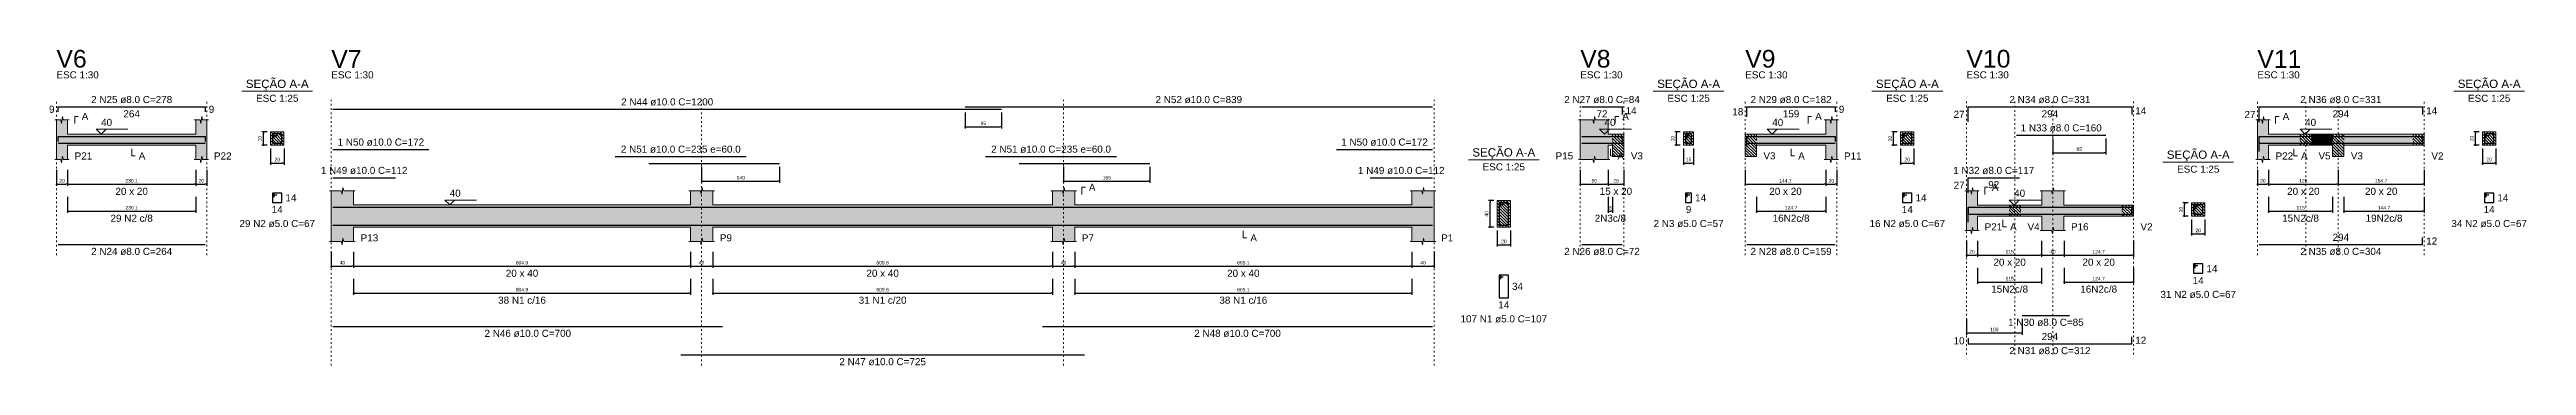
# Model space of a CAD drawing. Header units: millimetres. Extents: x 180 to 11148, y -1598 to 1045.
# Drawn here: x 1366.5 to 1514.7, y 5.5 to 24.4 of the extents above; entities that cross this region are included whole.
import ezdxf

# ---------------------------------------------------------------- set-up
doc = ezdxf.new("R2010")
doc.units = ezdxf.units.MM
doc.header["$MEASUREMENT"] = 0
doc.linetypes.add('DOT2', pattern=[3.175, 0, -3.175])
for name, color, linetype, lineweight in [('Descrição da armadura', 7, 'Continuous', 5), ('DT-Barras na forma', 2, 'Continuous', 30), ('DT-Barras no corte', 5, 'Continuous', 5), ('DT-Barras rebatidas', 2, 'Continuous', 30), ('DT-Cotas', 9, 'Continuous', 5), ('DT-Forma', 5, 'Continuous', 5), ('DT-Hachura forma vigas', 252, 'Continuous', 5), ('DT-Hachura intersecção vigas', 9, 'Continuous', 5), ('DT-Hachura seção vigas', 252, 'Continuous', 5), ('DT-Pontilhado', 9, 'DOT2', 5), ('DT-Textos', 7, 'Continuous', 5), ('DT-Título', 3, 'Continuous', 20), ('Textos armaduras', 7, 'Continuous', 5)]:
    doc.layers.add(name, color=color, linetype=linetype, lineweight=lineweight)
doc.styles.add('Arial', font='arial.ttf')
doc.dimstyles.new('UM_25.000000', dxfattribs={"dimtxt": 0.18, "dimasz": 0.1, "dimexe": 0.1, "dimexo": 0.2, "dimgap": 0, "dimtad": 1, "dimtih": 1, "dimtoh": 1, "dimdec": 1, "dimlfac": 25, "dimzin": 0, "dimdsep": 46, "dimtxsty": 'Standard', "dimcen": 0.09, "dimdle": 0.1, "dimadec": 1, "dimazin": 2, "dimtfac": 1, "dimtdec": 4, "dimtofl": 0, "dimtmove": 0, "dimatfit": 3, "dimfxl": 1, "dimtolj": 1, "dimarcsym": 0})
doc.dimstyles.new('UM_30.000000', dxfattribs={"dimtxt": 0.18, "dimasz": 0.1, "dimexe": 0.1, "dimexo": 0.2, "dimgap": 0, "dimtad": 1, "dimtih": 1, "dimtoh": 1, "dimdec": 1, "dimlfac": 30, "dimzin": 0, "dimdsep": 46, "dimtxsty": 'Standard', "dimcen": 0.09, "dimdle": 0.1, "dimadec": 1, "dimazin": 2, "dimtfac": 1, "dimtdec": 4, "dimtofl": 0, "dimtmove": 0, "dimatfit": 3, "dimfxl": 1, "dimtolj": 1, "dimarcsym": 0})
pattern_1 = [(135, (1363.44159, -104.45506), (-0.08838835, -0.08838835), [])]

msp = doc.modelspace()

# ---------------------------------------------------------------- texts
at = {"layer": 'Descrição da armadura', "linetype": 'Continuous', "char_height": 0.4236, "attachment_point": 8, "line_spacing_factor": 0.798, "style": 'Arial'}
for s, insert, width in [('2 N25 ø8.0 C=278', (1371.3847, 21.1703), 9.7294), ('2 N44 ø10.0 C=1200', (1403.4293, 21.0291), 11.049211), ('2 N52 ø10.0 C=839', (1435.2438, 21.1703), 10.389305), ('2 N27 ø8.0 C=84', (1459.3724, 21.1703), 9.069495), ('2 N29 ø8.0 C=182', (1470.6876, 21.1703), 9.7294), ('2 N34 ø8.0 C=331', (1486.1766, 21.1703), 9.7294), ('2 N36 ø8.0 C=331', (1503.5863, 21.1703), 9.7294), ('1 N33 ø8.0 C=160', (1486.8494, 19.4759), 9.7294), ('1 N50 ø10.0 C=172', (1386.296, 18.6287), 10.389305), ('2 N51 ø10.0 C=235 e=60.0', (1404.2437, 18.2051), 14.381181), ('2 N51 ø10.0 C=235 e=60.0', (1426.4037, 18.2051), 14.381181), ('1 N50 ø10.0 C=172', (1446.3583, 18.6287), 10.389305), ('1 N49 ø10.0 C=112', (1385.296, 16.9343), 10.389305), ('1 N49 ø10.0 C=112', (1447.3583, 16.9343), 10.389305), ('1 N32 ø8.0 C=117', (1482.8147, 16.9343), 9.7294), ('29 N2 c/8', (1371.3847, 14.082), 5.078778), ('2N3c/8', (1459.8724, 14.082), 3.759547), ('16N2c/8', (1470.6876, 14.082), 4.419452), ('15N2c/8', (1501.1751, 14.082), 4.419452), ('19N2c/8', (1506.1703, 14.082), 4.419452), ('2 N24 ø8.0 C=264', (1371.3847, 12.094), 9.7294), ('2 N26 ø8.0 C=72', (1459.3724, 12.094), 9.069495), ('2 N28 ø8.0 C=159', (1470.6876, 12.094), 9.7294), ('2 N35 ø8.0 C=304', (1503.5863, 12.094), 9.7294), ('38 N1 c/16', (1394.7448, 9.1826), 5.738683), ('31 N1 c/20', (1416.3237, 9.1826), 5.738683), ('38 N1 c/16', (1437.906, 9.1826), 5.738683), ('15N2c/8', (1483.7654, 9.846), 4.419452), ('16N2c/8', (1489.0939, 9.846), 4.419452), ('2 N46 ø10.0 C=700', (1395.0893, 7.198), 10.389305), ('2 N48 ø10.0 C=700', (1437.5615, 7.198), 10.389305), ('1 N30 ø8.0 C=85', (1485.9343, 7.858), 9.069495), ('2 N47 ø10.0 C=725', (1416.3237, 5.5036), 10.389305), ('2 N31 ø8.0 C=312', (1486.1766, 6.1636), 9.7294)]:
    msp.add_mtext(s, dxfattribs=dict(at, insert=insert, width=width))
at = {"layer": 'Descrição da armadura', "color": 7, "linetype": 'Continuous', "char_height": 0.4236, "attachment_point": 8, "line_spacing_factor": 0.798, "style": 'Arial'}
for s, insert, width in [('29 N2 ø5.0 C=67', (1380.0963, 13.7609), 9.069495), ('2 N3 ø5.0 C=57', (1464.5534, 13.7609), 8.40959), ('16 N2 ø5.0 C=67', (1477.6423, 13.7609), 9.069495), ('34 N2 ø5.0 C=67', (1512.4618, 13.7609), 9.069495), ('31 N2 ø5.0 C=67', (1495.052, 9.5249), 9.069495), ('107 N1 ø5.0 C=107', (1453.4952, 8.0615), 10.389305)]:
    msp.add_mtext(s, dxfattribs=dict(at, insert=insert, width=width))
at = {"layer": 'DT-Textos', "line_spacing_factor": 0.798, "style": 'Arial'}
for s, insert, char_height, width, attachment_point in [('ESC 1:30', (1366.8833, 22.6529), 0.4236, 4.729993, 7), ('SEÇÃO A-A', (1380.0966, 21.9349), 0.4942, 8.023973, 8), ('ESC 1:30', (1383.3293, 22.6529), 0.4236, 4.729993, 7), ('ESC 1:30', (1458.0717, 22.6529), 0.4236, 4.729993, 7), ('SEÇÃO A-A', (1464.5536, 21.9349), 0.4942, 8.023973, 8), ('ESC 1:30', (1467.9431, 22.6529), 0.4236, 4.729993, 7), ('SEÇÃO A-A', (1477.6426, 21.9349), 0.4942, 8.023973, 8), ('ESC 1:30', (1481.1814, 22.6529), 0.4236, 4.729993, 7), ('ESC 1:30', (1498.5911, 22.6529), 0.4236, 4.729993, 7), ('SEÇÃO A-A', (1512.4616, 21.9349), 0.4942, 8.023973, 8), ('ESC 1:25', (1380.0963, 21.2513), 0.4236, 4.729993, 8), ('ESC 1:25', (1464.5534, 21.2513), 0.4236, 4.729993, 8), ('ESC 1:25', (1477.6423, 21.2513), 0.4236, 4.729993, 8), ('ESC 1:25', (1512.4618, 21.2513), 0.4236, 4.729993, 8), ('A', (1368.3972, 20.1707), 0.4236, 0.737072, 7), ('40', (1369.5543, 19.8107), 0.4236, 1.229172, 7), ('40', (1459.5223, 19.8107), 0.4236, 1.229172, 7), ('A', (1460.5856, 20.1707), 0.4236, 0.737072, 7), ('40', (1469.5599, 19.8107), 0.4236, 1.229172, 7), ('A', (1472.13, 20.1707), 0.4236, 0.737072, 7), ('A', (1500.105, 20.1707), 0.4236, 0.737072, 7), ('40', (1501.446, 19.8107), 0.4236, 1.229172, 7), ('P21', (1367.9736, 17.8097), 0.4236, 1.966244, 7), ('A', (1371.8083, 17.8097), 0.4236, 0.737072, 7), ('P22', (1376.3096, 17.8097), 0.4236, 1.966244, 7), ('SEÇÃO A-A', (1453.4956, 17.8359), 0.4942, 8.023973, 8), ('P15', (1457.6481, 17.8097), 0.4236, 1.966244, 9), ('A', (1460.296, 17.8097), 0.4236, 0.737072, 7), ('V3', (1461.0967, 17.8097), 0.4236, 1.351658, 7), ('V3', (1469.0333, 17.8097), 0.4236, 1.351658, 7), ('A', (1471.1112, 17.8097), 0.4236, 0.737072, 7), ('P11', (1473.8557, 17.8097), 0.4236, 1.966244, 7), ('SEÇÃO A-A', (1495.0516, 17.6989), 0.4942, 8.023973, 8), ('P22', (1499.6814, 17.8097), 0.4236, 1.966244, 7), ('A', (1501.2014, 17.8097), 0.4236, 0.737072, 7), ('V5', (1502.2481, 17.8097), 0.4236, 1.351658, 7), ('V3', (1504.1827, 17.8097), 0.4236, 1.351658, 7), ('V2', (1509.0051, 17.8097), 0.4236, 1.351658, 7), ('A', (1428.6675, 15.9381), 0.4236, 0.737072, 7), ('ESC 1:25', (1453.4952, 17.1519), 0.4236, 4.729993, 8), ('A', (1482.6953, 15.9347), 0.4236, 0.737072, 7), ('ESC 1:25', (1495.052, 17.0153), 0.4236, 4.729993, 8), ('20 x 20', (1371.3847, 15.6917), 0.4236, 3.624925, 8), ('40', (1390.4154, 15.578), 0.4236, 1.229172, 7), ('15 x 20', (1460.2057, 15.6917), 0.4236, 3.624925, 8), ('20 x 20', (1470.3542, 15.6917), 0.4236, 3.624925, 8), ('40', (1484.0363, 15.5747), 0.4236, 1.229172, 7), ('20 x 20', (1501.3418, 15.6917), 0.4236, 3.624925, 8), ('20 x 20', (1506.0036, 15.6917), 0.4236, 3.624925, 8), ('P13', (1385.0863, 12.9103), 0.4236, 1.966244, 7), ('P9', (1406.5839, 12.9103), 0.4236, 1.351658, 7), ('P21', (1482.2717, 13.5737), 0.4236, 1.966244, 7), ('A', (1483.7917, 13.5737), 0.4236, 0.737072, 7), ('V4', (1484.8383, 13.5737), 0.4236, 1.351658, 7), ('P16', (1487.4397, 13.5737), 0.4236, 1.966244, 7), ('V2', (1491.5953, 13.5737), 0.4236, 1.351658, 7), ('P7', (1428.2439, 12.9103), 0.4236, 1.351658, 7), ('A', (1438.3296, 12.9103), 0.4236, 0.737072, 7), ('P1', (1449.7486, 12.9103), 0.4236, 1.351658, 7), ('20 x 20', (1483.7654, 11.4557), 0.4236, 3.624925, 8), ('20 x 20', (1489.0939, 11.4557), 0.4236, 3.624925, 8), ('20 x 40', (1394.7448, 10.7923), 0.4236, 3.624925, 8), ('20 x 40', (1416.3237, 10.7923), 0.4236, 3.624925, 8), ('20 x 40', (1437.906, 10.7923), 0.4236, 3.624925, 8)]:
    msp.add_mtext(s, dxfattribs=dict(at, insert=insert, char_height=char_height, width=width, attachment_point=attachment_point))
at = {"layer": 'DT-Título', "char_height": 1.059, "attachment_point": 7, "line_spacing_factor": 0.798, "style": 'Arial'}
for s, insert, width in [('V6', (1366.8833, 23.2883), 3.604421), ('V7', (1383.3293, 23.2883), 3.604421), ('V8', (1458.0717, 23.2883), 3.604421), ('V9', (1467.9431, 23.2883), 3.604421), ('V10', (1481.1814, 23.2883), 5.243317), ('V11', (1498.5911, 23.2883), 5.243317)]:
    msp.add_mtext(s, dxfattribs=dict(at, insert=insert, width=width))
at = {"layer": 'Textos armaduras', "linetype": 'Continuous', "char_height": 0.4236, "attachment_point": 7, "line_spacing_factor": 0.798, "style": 'Arial'}
for s, insert, width in [('9', (1366.4416, 20.5934), 0.659905), ('264', (1370.8898, 20.3231), 1.979715), ('9', (1375.9978, 20.5934), 0.659905), ('72', (1459.0424, 20.3231), 1.31981), ('14', (1460.7849, 20.5134), 1.31981), ('18', (1467.1714, 20.447), 1.31981), ('159', (1470.1926, 20.3231), 1.979715), ('9', (1473.5439, 20.5934), 0.659905), ('294', (1485.6816, 20.3231), 1.979715), ('14', (1491.2835, 20.5134), 1.31981), ('294', (1503.0914, 20.3231), 1.979715), ('14', (1508.6933, 20.5134), 1.31981), ('27', (1480.4097, 20.2971), 1.31981), ('27', (1497.8194, 20.2896), 1.31981), ('27', (1480.4097, 16.0611), 1.31981), ('92', (1482.4848, 16.0871), 1.31981), ('294', (1503.0914, 12.9412), 1.979715), ('12', (1508.6933, 12.7242), 1.31981), ('294', (1485.6816, 7.0108), 1.979715), ('10', (1480.4097, 6.7538), 1.31981), ('12', (1491.2835, 6.7938), 1.31981)]:
    msp.add_mtext(s, dxfattribs=dict(at, insert=insert, width=width))
at = {"layer": 'Textos armaduras', "color": 7, "linetype": 'Continuous', "char_height": 0.4236, "attachment_point": 7, "line_spacing_factor": 0.798, "style": 'Arial'}
for s, insert, width in [('14', (1379.7663, 14.6081), 1.31981), ('14', (1380.5881, 15.3117), 1.31981), ('9', (1464.3884, 14.6081), 0.659905), ('14', (1464.9452, 15.3117), 1.31981), ('14', (1477.3124, 14.6081), 1.31981), ('14', (1478.1341, 15.3117), 1.31981), ('14', (1512.1318, 14.6081), 1.31981), ('14', (1512.9536, 15.3117), 1.31981), ('34', (1453.987, 10.0123), 1.31981), ('14', (1494.7221, 10.3721), 1.31981), ('14', (1495.5438, 11.0757), 1.31981), ('14', (1453.1652, 8.9087), 1.31981)]:
    msp.add_mtext(s, dxfattribs=dict(at, insert=insert, width=width))

# ---------------------------------------------------------------- blocks, each defined once
blk = doc.blocks.new('_Dot')
at = {"color": 0, "linetype": 'ByBlock', "lineweight": -2}
blk.add_line((-0.5, 0), (-1, 0), dxfattribs=at)
at = {"color": 0, "linetype": 'ByBlock', "const_width": 0.5}
blk.add_lwpolyline([(-0.25, 0, 1), (0.25, 0, 1)], format="xyb", close=True, dxfattribs=at)
blk = doc.blocks.new('*D249')
at = {"layer": 'Defpoints', "color": 0, "transparency": 16777216}
for p in [(1366.88, 17.39), (1367.55, 17.39), (1367.55, 16.33)]:
    blk.add_point(p, dxfattribs=at)
at = {"layer": 'DT-Cotas', "color": 0, "lineweight": -2, "transparency": 16777216}
for p, q in [((1366.88, 17.19), (1366.88, 16.23)), ((1366.98, 16.33), (1367.45, 16.33)), ((1367.55, 17.19), (1367.55, 16.23))]:
    blk.add_line(p, q, dxfattribs=at)
at = {"layer": 'DT-Cotas', "color": 0, "lineweight": -2, "transparency": 16777216, "xscale": 0.1000000014901161, "yscale": 0.1000000014901161, "zscale": 0.1000000014901161, "rotation": 180}
blk.add_blockref('_Dot', (1366.88, 16.33), dxfattribs=at)
at = {"layer": 'DT-Cotas', "color": 0, "lineweight": -2, "transparency": 16777216, "xscale": 0.1000000014901161, "yscale": 0.1000000014901161, "zscale": 0.1000000014901161}
blk.add_blockref('_Dot', (1367.55, 16.33), dxfattribs=at)
at = {"layer": 'DT-Cotas', "transparency": 16777216, "insert": (1367.22, 16.54), "char_height": 0.212, "attachment_point": 5, "rotation": 0.0057, "style": 'Arial'}
blk.add_mtext('\\A1;20', dxfattribs=at)
blk = doc.blocks.new('*D250')
at = {"layer": 'Defpoints', "color": 0, "transparency": 16777216}
for p in [(1367.55, 17.39), (1375.22, 17.39), (1375.22, 16.33)]:
    blk.add_point(p, dxfattribs=at)
at = {"layer": 'DT-Cotas', "color": 0, "lineweight": -2, "transparency": 16777216}
for p, q in [((1367.55, 17.19), (1367.55, 16.23)), ((1367.65, 16.33), (1375.12, 16.33)), ((1375.22, 17.19), (1375.22, 16.23))]:
    blk.add_line(p, q, dxfattribs=at)
at = {"layer": 'DT-Cotas', "color": 0, "lineweight": -2, "transparency": 16777216, "xscale": 0.1000000014901161, "yscale": 0.1000000014901161, "zscale": 0.1000000014901161, "rotation": 180}
blk.add_blockref('_Dot', (1367.55, 16.33), dxfattribs=at)
at = {"layer": 'DT-Cotas', "color": 0, "lineweight": -2, "transparency": 16777216, "xscale": 0.1000000014901161, "yscale": 0.1000000014901161, "zscale": 0.1000000014901161}
blk.add_blockref('_Dot', (1375.22, 16.33), dxfattribs=at)
at = {"layer": 'DT-Cotas', "transparency": 16777216, "insert": (1371.38, 16.54), "char_height": 0.212, "attachment_point": 5, "rotation": 0.0057, "style": 'Arial'}
blk.add_mtext('\\A1;230.1', dxfattribs=at)
blk = doc.blocks.new('*D251')
at = {"layer": 'Defpoints', "color": 0, "transparency": 16777216}
for p in [(1375.22, 17.39), (1375.89, 17.39), (1375.89, 16.33)]:
    blk.add_point(p, dxfattribs=at)
at = {"layer": 'DT-Cotas', "color": 0, "lineweight": -2, "transparency": 16777216}
for p, q in [((1375.22, 17.19), (1375.22, 16.23)), ((1375.32, 16.33), (1375.79, 16.33)), ((1375.89, 17.19), (1375.89, 16.23))]:
    blk.add_line(p, q, dxfattribs=at)
at = {"layer": 'DT-Cotas', "color": 0, "lineweight": -2, "transparency": 16777216, "xscale": 0.1000000014901161, "yscale": 0.1000000014901161, "zscale": 0.1000000014901161, "rotation": 180}
blk.add_blockref('_Dot', (1375.22, 16.33), dxfattribs=at)
at = {"layer": 'DT-Cotas', "color": 0, "lineweight": -2, "transparency": 16777216, "xscale": 0.1000000014901161, "yscale": 0.1000000014901161, "zscale": 0.1000000014901161}
blk.add_blockref('_Dot', (1375.89, 16.33), dxfattribs=at)
at = {"layer": 'DT-Cotas', "transparency": 16777216, "insert": (1375.55, 16.54), "char_height": 0.212, "attachment_point": 5, "rotation": 0.0057, "style": 'Arial'}
blk.add_mtext('\\A1;20', dxfattribs=at)
blk = doc.blocks.new('*D252')
at = {"layer": 'Defpoints', "color": 0, "transparency": 16777216}
for p in [(1367.55, 15.78), (1375.22, 15.78), (1375.22, 14.72)]:
    blk.add_point(p, dxfattribs=at)
at = {"layer": 'DT-Cotas', "color": 0, "lineweight": -2, "transparency": 16777216}
for p, q in [((1367.55, 15.58), (1367.55, 14.62)), ((1375.22, 15.58), (1375.22, 14.62)), ((1367.65, 14.72), (1375.12, 14.72))]:
    blk.add_line(p, q, dxfattribs=at)
at = {"layer": 'DT-Cotas', "color": 0, "lineweight": -2, "transparency": 16777216, "xscale": 0.1000000014901161, "yscale": 0.1000000014901161, "zscale": 0.1000000014901161, "rotation": 180}
blk.add_blockref('_Dot', (1367.55, 14.72), dxfattribs=at)
at = {"layer": 'DT-Cotas', "color": 0, "lineweight": -2, "transparency": 16777216, "xscale": 0.1000000014901161, "yscale": 0.1000000014901161, "zscale": 0.1000000014901161}
blk.add_blockref('_Dot', (1375.22, 14.72), dxfattribs=at)
at = {"layer": 'DT-Cotas', "transparency": 16777216, "insert": (1371.38, 14.93), "char_height": 0.212, "attachment_point": 5, "rotation": 0.0057, "style": 'Arial'}
blk.add_mtext('\\A1;230.1', dxfattribs=at)
blk = doc.blocks.new('*D253')
at = {"layer": 'Defpoints', "color": 0, "transparency": 16777216}
for p in [(1379.27, 19.46), (1379.7, 19.46), (1379.7, 18.66)]:
    blk.add_point(p, dxfattribs=at)
at = {"layer": 'DT-Cotas', "color": 0, "lineweight": -2, "transparency": 16777216}
for p, q in [((1379.5, 19.46), (1379.17, 19.46)), ((1379.27, 18.76), (1379.27, 19.36)), ((1379.5, 18.66), (1379.17, 18.66))]:
    blk.add_line(p, q, dxfattribs=at)
at = {"layer": 'DT-Cotas', "color": 0, "lineweight": -2, "transparency": 16777216, "xscale": 0.1000000014901161, "yscale": 0.1000000014901161, "zscale": 0.1000000014901161}
for p, rotation in [((1379.27, 19.46), 90), ((1379.27, 18.66), 270)]:
    blk.add_blockref('_Dot', p, dxfattribs=dict(at, rotation=rotation))
at = {"layer": 'DT-Cotas', "transparency": 16777216, "insert": (1379.06, 19.06), "char_height": 0.212, "attachment_point": 5, "rotation": 90, "style": 'Arial'}
blk.add_mtext('\\A1;20', dxfattribs=at)
blk = doc.blocks.new('*D254')
at = {"layer": 'Defpoints', "color": 0, "transparency": 16777216}
for p in [(1379.7, 18.66), (1380.5, 18.66), (1380.5, 17.6)]:
    blk.add_point(p, dxfattribs=at)
at = {"layer": 'DT-Cotas', "color": 0, "lineweight": -2, "transparency": 16777216}
for p, q in [((1379.7, 18.46), (1379.7, 17.5)), ((1380.5, 18.46), (1380.5, 17.5)), ((1379.8, 17.6), (1380.4, 17.6))]:
    blk.add_line(p, q, dxfattribs=at)
at = {"layer": 'DT-Cotas', "color": 0, "lineweight": -2, "transparency": 16777216, "xscale": 0.1000000014901161, "yscale": 0.1000000014901161, "zscale": 0.1000000014901161, "rotation": 180}
blk.add_blockref('_Dot', (1379.7, 17.6), dxfattribs=at)
at = {"layer": 'DT-Cotas', "color": 0, "lineweight": -2, "transparency": 16777216, "xscale": 0.1000000014901161, "yscale": 0.1000000014901161, "zscale": 0.1000000014901161}
blk.add_blockref('_Dot', (1380.5, 17.6), dxfattribs=at)
at = {"layer": 'DT-Cotas', "transparency": 16777216, "insert": (1380.1, 17.81), "char_height": 0.212, "attachment_point": 5, "rotation": 0.0057, "style": 'Arial'}
blk.add_mtext('\\A1;20', dxfattribs=at)
blk = doc.blocks.new('*D298')
at = {"layer": 'Defpoints', "color": 0, "transparency": 16777216}
for p in [(1383.33, 12.49), (1384.66, 12.49), (1384.66, 11.43)]:
    blk.add_point(p, dxfattribs=at)
at = {"layer": 'DT-Cotas', "color": 0, "lineweight": -2, "transparency": 16777216}
for p, q in [((1383.33, 12.29), (1383.33, 11.33)), ((1384.66, 12.29), (1384.66, 11.33)), ((1383.43, 11.43), (1384.56, 11.43))]:
    blk.add_line(p, q, dxfattribs=at)
at = {"layer": 'DT-Cotas', "color": 0, "lineweight": -2, "transparency": 16777216, "xscale": 0.1000000014901161, "yscale": 0.1000000014901161, "zscale": 0.1000000014901161, "rotation": 180}
blk.add_blockref('_Dot', (1383.33, 11.43), dxfattribs=at)
at = {"layer": 'DT-Cotas', "color": 0, "lineweight": -2, "transparency": 16777216, "xscale": 0.1000000014901161, "yscale": 0.1000000014901161, "zscale": 0.1000000014901161}
blk.add_blockref('_Dot', (1384.66, 11.43), dxfattribs=at)
at = {"layer": 'DT-Cotas', "transparency": 16777216, "insert": (1384, 11.64), "char_height": 0.212, "attachment_point": 5, "rotation": 0.0057, "style": 'Arial'}
blk.add_mtext('\\A1;40', dxfattribs=at)
blk = doc.blocks.new('*D299')
at = {"layer": 'Defpoints', "color": 0, "transparency": 16777216}
for p in [(1384.66, 12.49), (1404.83, 12.49), (1404.83, 11.43)]:
    blk.add_point(p, dxfattribs=at)
at = {"layer": 'DT-Cotas', "color": 0, "lineweight": -2, "transparency": 16777216}
for p, q in [((1384.66, 12.29), (1384.66, 11.33)), ((1404.83, 12.29), (1404.83, 11.33)), ((1384.76, 11.43), (1404.73, 11.43))]:
    blk.add_line(p, q, dxfattribs=at)
at = {"layer": 'DT-Cotas', "color": 0, "lineweight": -2, "transparency": 16777216, "xscale": 0.1000000014901161, "yscale": 0.1000000014901161, "zscale": 0.1000000014901161, "rotation": 180}
blk.add_blockref('_Dot', (1384.66, 11.43), dxfattribs=at)
at = {"layer": 'DT-Cotas', "color": 0, "lineweight": -2, "transparency": 16777216, "xscale": 0.1000000014901161, "yscale": 0.1000000014901161, "zscale": 0.1000000014901161}
blk.add_blockref('_Dot', (1404.83, 11.43), dxfattribs=at)
at = {"layer": 'DT-Cotas', "transparency": 16777216, "insert": (1394.74, 11.64), "char_height": 0.212, "attachment_point": 5, "rotation": 0.0057, "style": 'Arial'}
blk.add_mtext('\\A1;604.9', dxfattribs=at)
blk = doc.blocks.new('*D300')
at = {"layer": 'Defpoints', "color": 0, "transparency": 16777216}
for p in [(1404.83, 12.49), (1406.16, 12.49), (1406.16, 11.43)]:
    blk.add_point(p, dxfattribs=at)
at = {"layer": 'DT-Cotas', "color": 0, "lineweight": -2, "transparency": 16777216}
for p, q in [((1404.83, 12.29), (1404.83, 11.33)), ((1406.16, 12.29), (1406.16, 11.33)), ((1404.93, 11.43), (1406.06, 11.43))]:
    blk.add_line(p, q, dxfattribs=at)
at = {"layer": 'DT-Cotas', "color": 0, "lineweight": -2, "transparency": 16777216, "xscale": 0.1000000014901161, "yscale": 0.1000000014901161, "zscale": 0.1000000014901161, "rotation": 180}
blk.add_blockref('_Dot', (1404.83, 11.43), dxfattribs=at)
at = {"layer": 'DT-Cotas', "color": 0, "lineweight": -2, "transparency": 16777216, "xscale": 0.1000000014901161, "yscale": 0.1000000014901161, "zscale": 0.1000000014901161}
blk.add_blockref('_Dot', (1406.16, 11.43), dxfattribs=at)
at = {"layer": 'DT-Cotas', "transparency": 16777216, "insert": (1405.49, 11.64), "char_height": 0.212, "attachment_point": 5, "rotation": 0.0057, "style": 'Arial'}
blk.add_mtext('\\A1;40', dxfattribs=at)
blk = doc.blocks.new('*D301')
at = {"layer": 'Defpoints', "color": 0, "transparency": 16777216}
for p in [(1406.16, 12.49), (1426.49, 12.49), (1426.49, 11.43)]:
    blk.add_point(p, dxfattribs=at)
at = {"layer": 'DT-Cotas', "color": 0, "lineweight": -2, "transparency": 16777216}
for p, q in [((1406.16, 12.29), (1406.16, 11.33)), ((1426.49, 12.29), (1426.49, 11.33)), ((1406.26, 11.43), (1426.39, 11.43))]:
    blk.add_line(p, q, dxfattribs=at)
at = {"layer": 'DT-Cotas', "color": 0, "lineweight": -2, "transparency": 16777216, "xscale": 0.1000000014901161, "yscale": 0.1000000014901161, "zscale": 0.1000000014901161, "rotation": 180}
blk.add_blockref('_Dot', (1406.16, 11.43), dxfattribs=at)
at = {"layer": 'DT-Cotas', "color": 0, "lineweight": -2, "transparency": 16777216, "xscale": 0.1000000014901161, "yscale": 0.1000000014901161, "zscale": 0.1000000014901161}
blk.add_blockref('_Dot', (1426.49, 11.43), dxfattribs=at)
at = {"layer": 'DT-Cotas', "transparency": 16777216, "insert": (1416.32, 11.64), "char_height": 0.212, "attachment_point": 5, "rotation": 0.0057, "style": 'Arial'}
blk.add_mtext('\\A1;609.8', dxfattribs=at)
blk = doc.blocks.new('*D302')
at = {"layer": 'Defpoints', "color": 0, "transparency": 16777216}
for p in [(1426.49, 12.49), (1427.82, 12.49), (1427.82, 11.43)]:
    blk.add_point(p, dxfattribs=at)
at = {"layer": 'DT-Cotas', "color": 0, "lineweight": -2, "transparency": 16777216}
for p, q in [((1426.49, 12.29), (1426.49, 11.33)), ((1427.82, 12.29), (1427.82, 11.33)), ((1426.59, 11.43), (1427.72, 11.43))]:
    blk.add_line(p, q, dxfattribs=at)
at = {"layer": 'DT-Cotas', "color": 0, "lineweight": -2, "transparency": 16777216, "xscale": 0.1000000014901161, "yscale": 0.1000000014901161, "zscale": 0.1000000014901161, "rotation": 180}
blk.add_blockref('_Dot', (1426.49, 11.43), dxfattribs=at)
at = {"layer": 'DT-Cotas', "color": 0, "lineweight": -2, "transparency": 16777216, "xscale": 0.1000000014901161, "yscale": 0.1000000014901161, "zscale": 0.1000000014901161}
blk.add_blockref('_Dot', (1427.82, 11.43), dxfattribs=at)
at = {"layer": 'DT-Cotas', "transparency": 16777216, "insert": (1427.15, 11.64), "char_height": 0.212, "attachment_point": 5, "rotation": 0.0057, "style": 'Arial'}
blk.add_mtext('\\A1;40', dxfattribs=at)
blk = doc.blocks.new('*D303')
at = {"layer": 'Defpoints', "color": 0, "transparency": 16777216}
for p in [(1427.82, 12.49), (1447.99, 12.49), (1447.99, 11.43)]:
    blk.add_point(p, dxfattribs=at)
at = {"layer": 'DT-Cotas', "color": 0, "lineweight": -2, "transparency": 16777216}
for p, q in [((1427.82, 12.29), (1427.82, 11.33)), ((1447.99, 12.29), (1447.99, 11.33)), ((1427.92, 11.43), (1447.89, 11.43))]:
    blk.add_line(p, q, dxfattribs=at)
at = {"layer": 'DT-Cotas', "color": 0, "lineweight": -2, "transparency": 16777216, "xscale": 0.1000000014901161, "yscale": 0.1000000014901161, "zscale": 0.1000000014901161, "rotation": 180}
blk.add_blockref('_Dot', (1427.82, 11.43), dxfattribs=at)
at = {"layer": 'DT-Cotas', "color": 0, "lineweight": -2, "transparency": 16777216, "xscale": 0.1000000014901161, "yscale": 0.1000000014901161, "zscale": 0.1000000014901161}
blk.add_blockref('_Dot', (1447.99, 11.43), dxfattribs=at)
at = {"layer": 'DT-Cotas', "transparency": 16777216, "insert": (1437.91, 11.64), "char_height": 0.212, "attachment_point": 5, "rotation": 0.0057, "style": 'Arial'}
blk.add_mtext('\\A1;605.1', dxfattribs=at)
blk = doc.blocks.new('*D304')
at = {"layer": 'Defpoints', "color": 0, "transparency": 16777216}
for p in [(1447.99, 12.49), (1449.32, 12.49), (1449.32, 11.43)]:
    blk.add_point(p, dxfattribs=at)
at = {"layer": 'DT-Cotas', "color": 0, "lineweight": -2, "transparency": 16777216}
for p, q in [((1447.99, 12.29), (1447.99, 11.33)), ((1449.32, 12.29), (1449.32, 11.33)), ((1448.09, 11.43), (1449.22, 11.43))]:
    blk.add_line(p, q, dxfattribs=at)
at = {"layer": 'DT-Cotas', "color": 0, "lineweight": -2, "transparency": 16777216, "xscale": 0.1000000014901161, "yscale": 0.1000000014901161, "zscale": 0.1000000014901161, "rotation": 180}
blk.add_blockref('_Dot', (1447.99, 11.43), dxfattribs=at)
at = {"layer": 'DT-Cotas', "color": 0, "lineweight": -2, "transparency": 16777216, "xscale": 0.1000000014901161, "yscale": 0.1000000014901161, "zscale": 0.1000000014901161}
blk.add_blockref('_Dot', (1449.32, 11.43), dxfattribs=at)
at = {"layer": 'DT-Cotas', "transparency": 16777216, "insert": (1448.66, 11.64), "char_height": 0.212, "attachment_point": 5, "rotation": 0.0057, "style": 'Arial'}
blk.add_mtext('\\A1;40', dxfattribs=at)
blk = doc.blocks.new('*D305')
at = {"layer": 'Defpoints', "color": 0, "transparency": 16777216}
for p in [(1384.66, 10.88), (1404.83, 10.88), (1404.83, 9.82)]:
    blk.add_point(p, dxfattribs=at)
at = {"layer": 'DT-Cotas', "color": 0, "lineweight": -2, "transparency": 16777216}
for p, q in [((1384.66, 10.68), (1384.66, 9.72)), ((1404.83, 10.68), (1404.83, 9.72)), ((1384.76, 9.82), (1404.73, 9.82))]:
    blk.add_line(p, q, dxfattribs=at)
at = {"layer": 'DT-Cotas', "color": 0, "lineweight": -2, "transparency": 16777216, "xscale": 0.1000000014901161, "yscale": 0.1000000014901161, "zscale": 0.1000000014901161, "rotation": 180}
blk.add_blockref('_Dot', (1384.66, 9.82), dxfattribs=at)
at = {"layer": 'DT-Cotas', "color": 0, "lineweight": -2, "transparency": 16777216, "xscale": 0.1000000014901161, "yscale": 0.1000000014901161, "zscale": 0.1000000014901161}
blk.add_blockref('_Dot', (1404.83, 9.82), dxfattribs=at)
at = {"layer": 'DT-Cotas', "transparency": 16777216, "insert": (1394.74, 10.03), "char_height": 0.212, "attachment_point": 5, "rotation": 0.0057, "style": 'Arial'}
blk.add_mtext('\\A1;604.9', dxfattribs=at)
blk = doc.blocks.new('*D306')
at = {"layer": 'Defpoints', "color": 0, "transparency": 16777216}
for p in [(1406.16, 10.88), (1426.49, 10.88), (1426.49, 9.82)]:
    blk.add_point(p, dxfattribs=at)
at = {"layer": 'DT-Cotas', "color": 0, "lineweight": -2, "transparency": 16777216}
for p, q in [((1406.16, 10.68), (1406.16, 9.72)), ((1426.49, 10.68), (1426.49, 9.72)), ((1406.26, 9.82), (1426.39, 9.82))]:
    blk.add_line(p, q, dxfattribs=at)
at = {"layer": 'DT-Cotas', "color": 0, "lineweight": -2, "transparency": 16777216, "xscale": 0.1000000014901161, "yscale": 0.1000000014901161, "zscale": 0.1000000014901161, "rotation": 180}
blk.add_blockref('_Dot', (1406.16, 9.82), dxfattribs=at)
at = {"layer": 'DT-Cotas', "color": 0, "lineweight": -2, "transparency": 16777216, "xscale": 0.1000000014901161, "yscale": 0.1000000014901161, "zscale": 0.1000000014901161}
blk.add_blockref('_Dot', (1426.49, 9.82), dxfattribs=at)
at = {"layer": 'DT-Cotas', "transparency": 16777216, "insert": (1416.32, 10.03), "char_height": 0.212, "attachment_point": 5, "rotation": 0.0057, "style": 'Arial'}
blk.add_mtext('\\A1;609.8', dxfattribs=at)
blk = doc.blocks.new('*D307')
at = {"layer": 'Defpoints', "color": 0, "transparency": 16777216}
for p in [(1427.82, 10.88), (1447.99, 10.88), (1447.99, 9.82)]:
    blk.add_point(p, dxfattribs=at)
at = {"layer": 'DT-Cotas', "color": 0, "lineweight": -2, "transparency": 16777216}
for p, q in [((1427.82, 10.68), (1427.82, 9.72)), ((1447.99, 10.68), (1447.99, 9.72)), ((1427.92, 9.82), (1447.89, 9.82))]:
    blk.add_line(p, q, dxfattribs=at)
at = {"layer": 'DT-Cotas', "color": 0, "lineweight": -2, "transparency": 16777216, "xscale": 0.1000000014901161, "yscale": 0.1000000014901161, "zscale": 0.1000000014901161, "rotation": 180}
blk.add_blockref('_Dot', (1427.82, 9.82), dxfattribs=at)
at = {"layer": 'DT-Cotas', "color": 0, "lineweight": -2, "transparency": 16777216, "xscale": 0.1000000014901161, "yscale": 0.1000000014901161, "zscale": 0.1000000014901161}
blk.add_blockref('_Dot', (1447.99, 9.82), dxfattribs=at)
at = {"layer": 'DT-Cotas', "transparency": 16777216, "insert": (1437.91, 10.03), "char_height": 0.212, "attachment_point": 5, "rotation": 0.0057, "style": 'Arial'}
blk.add_mtext('\\A1;605.1', dxfattribs=at)
blk = doc.blocks.new('*D308')
at = {"layer": 'Defpoints', "color": 0, "transparency": 16777216}
for p in [(1405.49, 17.57), (1410.16, 17.57), (1410.16, 16.51)]:
    blk.add_point(p, dxfattribs=at)
at = {"layer": 'DT-Cotas', "color": 0, "lineweight": -2, "transparency": 16777216}
for p, q in [((1405.49, 17.37), (1405.49, 16.41)), ((1405.59, 16.51), (1410.06, 16.51)), ((1410.16, 17.37), (1410.16, 16.41))]:
    blk.add_line(p, q, dxfattribs=at)
at = {"layer": 'DT-Cotas', "color": 0, "lineweight": -2, "transparency": 16777216, "xscale": 0.1000000014901161, "yscale": 0.1000000014901161, "zscale": 0.1000000014901161, "rotation": 180}
blk.add_blockref('_Dot', (1405.49, 16.51), dxfattribs=at)
at = {"layer": 'DT-Cotas', "color": 0, "lineweight": -2, "transparency": 16777216, "xscale": 0.1000000014901161, "yscale": 0.1000000014901161, "zscale": 0.1000000014901161}
blk.add_blockref('_Dot', (1410.16, 16.51), dxfattribs=at)
at = {"layer": 'DT-Cotas', "transparency": 16777216, "insert": (1407.83, 16.72), "char_height": 0.212, "attachment_point": 5, "rotation": 0.0057, "style": 'Arial'}
blk.add_mtext('\\A1;140', dxfattribs=at)
blk = doc.blocks.new('*D309')
at = {"layer": 'Defpoints', "color": 0, "transparency": 16777216}
for p in [(1427.15, 17.57), (1432.32, 17.57), (1432.32, 16.51)]:
    blk.add_point(p, dxfattribs=at)
at = {"layer": 'DT-Cotas', "color": 0, "lineweight": -2, "transparency": 16777216}
for p, q in [((1427.15, 17.37), (1427.15, 16.41)), ((1427.25, 16.51), (1432.22, 16.51)), ((1432.32, 17.37), (1432.32, 16.41))]:
    blk.add_line(p, q, dxfattribs=at)
at = {"layer": 'DT-Cotas', "color": 0, "lineweight": -2, "transparency": 16777216, "xscale": 0.1000000014901161, "yscale": 0.1000000014901161, "zscale": 0.1000000014901161, "rotation": 180}
blk.add_blockref('_Dot', (1427.15, 16.51), dxfattribs=at)
at = {"layer": 'DT-Cotas', "color": 0, "lineweight": -2, "transparency": 16777216, "xscale": 0.1000000014901161, "yscale": 0.1000000014901161, "zscale": 0.1000000014901161}
blk.add_blockref('_Dot', (1432.32, 16.51), dxfattribs=at)
at = {"layer": 'DT-Cotas', "transparency": 16777216, "insert": (1429.74, 16.72), "char_height": 0.212, "attachment_point": 5, "rotation": 0.0057, "style": 'Arial'}
blk.add_mtext('\\A1;155', dxfattribs=at)
blk = doc.blocks.new('*D292')
at = {"layer": 'Defpoints', "color": 0, "transparency": 16777216}
for p in [(1421.26, 20.82), (1423.43, 20.82), (1423.43, 19.76)]:
    blk.add_point(p, dxfattribs=at)
at = {"layer": 'DT-Cotas', "color": 0, "lineweight": -2, "transparency": 16777216}
for p, q in [((1421.26, 20.62), (1421.26, 19.66)), ((1421.36, 19.76), (1423.33, 19.76)), ((1423.43, 20.62), (1423.43, 19.66))]:
    blk.add_line(p, q, dxfattribs=at)
at = {"layer": 'DT-Cotas', "color": 0, "lineweight": -2, "transparency": 16777216, "xscale": 0.1000000014901161, "yscale": 0.1000000014901161, "zscale": 0.1000000014901161, "rotation": 180}
blk.add_blockref('_Dot', (1421.26, 19.76), dxfattribs=at)
at = {"layer": 'DT-Cotas', "color": 0, "lineweight": -2, "transparency": 16777216, "xscale": 0.1000000014901161, "yscale": 0.1000000014901161, "zscale": 0.1000000014901161}
blk.add_blockref('_Dot', (1423.43, 19.76), dxfattribs=at)
at = {"layer": 'DT-Cotas', "transparency": 16777216, "insert": (1422.35, 19.97), "char_height": 0.212, "attachment_point": 5, "rotation": 0.0057, "style": 'Arial'}
blk.add_mtext('\\A1;65', dxfattribs=at)
blk = doc.blocks.new('*D293')
at = {"layer": 'Defpoints', "color": 0, "transparency": 16777216}
for p in [(1452.67, 15.36), (1453.1, 15.36), (1453.1, 13.76)]:
    blk.add_point(p, dxfattribs=at)
at = {"layer": 'DT-Cotas', "color": 0, "lineweight": -2, "transparency": 16777216}
for p, q in [((1452.9, 15.36), (1452.57, 15.36)), ((1452.67, 13.86), (1452.67, 15.26)), ((1452.9, 13.76), (1452.57, 13.76))]:
    blk.add_line(p, q, dxfattribs=at)
at = {"layer": 'DT-Cotas', "color": 0, "lineweight": -2, "transparency": 16777216, "xscale": 0.1000000014901161, "yscale": 0.1000000014901161, "zscale": 0.1000000014901161}
for p, rotation in [((1452.67, 15.36), 90), ((1452.67, 13.76), 270)]:
    blk.add_blockref('_Dot', p, dxfattribs=dict(at, rotation=rotation))
at = {"layer": 'DT-Cotas', "transparency": 16777216, "insert": (1452.46, 14.56), "char_height": 0.212, "attachment_point": 5, "rotation": 90, "style": 'Arial'}
blk.add_mtext('\\A1;40', dxfattribs=at)
blk = doc.blocks.new('*D294')
at = {"layer": 'Defpoints', "color": 0, "transparency": 16777216}
for p in [(1453.1, 13.76), (1453.9, 13.76), (1453.9, 12.7)]:
    blk.add_point(p, dxfattribs=at)
at = {"layer": 'DT-Cotas', "color": 0, "lineweight": -2, "transparency": 16777216}
for p, q in [((1453.1, 13.56), (1453.1, 12.6)), ((1453.9, 13.56), (1453.9, 12.6)), ((1453.2, 12.7), (1453.8, 12.7))]:
    blk.add_line(p, q, dxfattribs=at)
at = {"layer": 'DT-Cotas', "color": 0, "lineweight": -2, "transparency": 16777216, "xscale": 0.1000000014901161, "yscale": 0.1000000014901161, "zscale": 0.1000000014901161, "rotation": 180}
blk.add_blockref('_Dot', (1453.1, 12.7), dxfattribs=at)
at = {"layer": 'DT-Cotas', "color": 0, "lineweight": -2, "transparency": 16777216, "xscale": 0.1000000014901161, "yscale": 0.1000000014901161, "zscale": 0.1000000014901161}
blk.add_blockref('_Dot', (1453.9, 12.7), dxfattribs=at)
at = {"layer": 'DT-Cotas', "transparency": 16777216, "insert": (1453.5, 12.91), "char_height": 0.212, "attachment_point": 5, "rotation": 0.0057, "style": 'Arial'}
blk.add_mtext('\\A1;20', dxfattribs=at)
blk = doc.blocks.new('*D295')
at = {"layer": 'Defpoints', "color": 0, "transparency": 16777216}
for p in [(1458.07, 17.39), (1459.74, 17.39), (1459.74, 16.33)]:
    blk.add_point(p, dxfattribs=at)
at = {"layer": 'DT-Cotas', "color": 0, "lineweight": -2, "transparency": 16777216}
for p, q in [((1458.07, 17.19), (1458.07, 16.23)), ((1458.17, 16.33), (1459.64, 16.33)), ((1459.74, 17.19), (1459.74, 16.23))]:
    blk.add_line(p, q, dxfattribs=at)
at = {"layer": 'DT-Cotas', "color": 0, "lineweight": -2, "transparency": 16777216, "xscale": 0.1000000014901161, "yscale": 0.1000000014901161, "zscale": 0.1000000014901161, "rotation": 180}
blk.add_blockref('_Dot', (1458.07, 16.33), dxfattribs=at)
at = {"layer": 'DT-Cotas', "color": 0, "lineweight": -2, "transparency": 16777216, "xscale": 0.1000000014901161, "yscale": 0.1000000014901161, "zscale": 0.1000000014901161}
blk.add_blockref('_Dot', (1459.74, 16.33), dxfattribs=at)
at = {"layer": 'DT-Cotas', "transparency": 16777216, "insert": (1458.91, 16.54), "char_height": 0.212, "attachment_point": 5, "rotation": 0.0057, "style": 'Arial'}
blk.add_mtext('\\A1;50', dxfattribs=at)
blk = doc.blocks.new('*D296')
at = {"layer": 'Defpoints', "color": 0, "transparency": 16777216}
for p in [(1459.74, 17.39), (1460.67, 17.39), (1460.67, 16.33)]:
    blk.add_point(p, dxfattribs=at)
at = {"layer": 'DT-Cotas', "color": 0, "lineweight": -2, "transparency": 16777216}
for p, q in [((1459.74, 17.19), (1459.74, 16.23)), ((1459.84, 16.33), (1460.57, 16.33)), ((1460.67, 17.19), (1460.67, 16.23))]:
    blk.add_line(p, q, dxfattribs=at)
at = {"layer": 'DT-Cotas', "color": 0, "lineweight": -2, "transparency": 16777216, "xscale": 0.1000000014901161, "yscale": 0.1000000014901161, "zscale": 0.1000000014901161, "rotation": 180}
blk.add_blockref('_Dot', (1459.74, 16.33), dxfattribs=at)
at = {"layer": 'DT-Cotas', "color": 0, "lineweight": -2, "transparency": 16777216, "xscale": 0.1000000014901161, "yscale": 0.1000000014901161, "zscale": 0.1000000014901161}
blk.add_blockref('_Dot', (1460.67, 16.33), dxfattribs=at)
at = {"layer": 'DT-Cotas', "transparency": 16777216, "insert": (1460.21, 16.54), "char_height": 0.212, "attachment_point": 5, "rotation": 0.0057, "style": 'Arial'}
blk.add_mtext('\\A1;28', dxfattribs=at)
blk = doc.blocks.new('*D297')
at = {"layer": 'Defpoints', "color": 0, "transparency": 16777216}
for p in [(1459.74, 15.78), (1460.01, 15.78), (1460.01, 14.72)]:
    blk.add_point(p, dxfattribs=at)
at = {"layer": 'DT-Cotas', "color": 0, "lineweight": -2, "transparency": 16777216}
for p, q in [((1459.74, 15.58), (1459.74, 14.62)), ((1460.01, 15.58), (1460.01, 14.62)), ((1459.84, 14.72), (1459.91, 14.72))]:
    blk.add_line(p, q, dxfattribs=at)
at = {"layer": 'DT-Cotas', "color": 0, "lineweight": -2, "transparency": 16777216, "xscale": 0.1000000014901161, "yscale": 0.1000000014901161, "zscale": 0.1000000014901161, "rotation": 180}
blk.add_blockref('_Dot', (1459.74, 14.72), dxfattribs=at)
at = {"layer": 'DT-Cotas', "color": 0, "lineweight": -2, "transparency": 16777216, "xscale": 0.1000000014901161, "yscale": 0.1000000014901161, "zscale": 0.1000000014901161}
blk.add_blockref('_Dot', (1460.01, 14.72), dxfattribs=at)
at = {"layer": 'DT-Cotas', "transparency": 16777216, "insert": (1459.87, 14.93), "char_height": 0.212, "attachment_point": 5, "rotation": 0.0057, "style": 'Arial'}
blk.add_mtext('\\A1;8', dxfattribs=at)
blk = doc.blocks.new('*D310')
at = {"layer": 'Defpoints', "color": 0, "transparency": 16777216}
for p in [(1463.83, 19.46), (1464.25, 19.46), (1464.25, 18.66)]:
    blk.add_point(p, dxfattribs=at)
at = {"layer": 'DT-Cotas', "color": 0, "lineweight": -2, "transparency": 16777216}
for p, q in [((1464.05, 19.46), (1463.73, 19.46)), ((1463.83, 18.76), (1463.83, 19.36)), ((1464.05, 18.66), (1463.73, 18.66))]:
    blk.add_line(p, q, dxfattribs=at)
at = {"layer": 'DT-Cotas', "color": 0, "lineweight": -2, "transparency": 16777216, "xscale": 0.1000000014901161, "yscale": 0.1000000014901161, "zscale": 0.1000000014901161}
for p, rotation in [((1463.83, 19.46), 90), ((1463.83, 18.66), 270)]:
    blk.add_blockref('_Dot', p, dxfattribs=dict(at, rotation=rotation))
at = {"layer": 'DT-Cotas', "transparency": 16777216, "insert": (1463.62, 19.06), "char_height": 0.212, "attachment_point": 5, "rotation": 90, "style": 'Arial'}
blk.add_mtext('\\A1;20', dxfattribs=at)
blk = doc.blocks.new('*D311')
at = {"layer": 'Defpoints', "color": 0, "transparency": 16777216}
for p in [(1464.25, 18.66), (1464.85, 18.66), (1464.85, 17.6)]:
    blk.add_point(p, dxfattribs=at)
at = {"layer": 'DT-Cotas', "color": 0, "lineweight": -2, "transparency": 16777216}
for p, q in [((1464.25, 18.46), (1464.25, 17.5)), ((1464.85, 18.46), (1464.85, 17.5)), ((1464.35, 17.6), (1464.75, 17.6))]:
    blk.add_line(p, q, dxfattribs=at)
at = {"layer": 'DT-Cotas', "color": 0, "lineweight": -2, "transparency": 16777216, "xscale": 0.1000000014901161, "yscale": 0.1000000014901161, "zscale": 0.1000000014901161, "rotation": 180}
blk.add_blockref('_Dot', (1464.25, 17.6), dxfattribs=at)
at = {"layer": 'DT-Cotas', "color": 0, "lineweight": -2, "transparency": 16777216, "xscale": 0.1000000014901161, "yscale": 0.1000000014901161, "zscale": 0.1000000014901161}
blk.add_blockref('_Dot', (1464.85, 17.6), dxfattribs=at)
at = {"layer": 'DT-Cotas', "transparency": 16777216, "insert": (1464.55, 17.81), "char_height": 0.212, "attachment_point": 5, "rotation": 0.0057, "style": 'Arial'}
blk.add_mtext('\\A1;15', dxfattribs=at)
blk = doc.blocks.new('*D312')
at = {"layer": 'Defpoints', "color": 0, "transparency": 16777216}
for p in [(1467.94, 17.39), (1472.77, 17.39), (1472.77, 16.33)]:
    blk.add_point(p, dxfattribs=at)
at = {"layer": 'DT-Cotas', "color": 0, "lineweight": -2, "transparency": 16777216}
for p, q in [((1467.94, 17.19), (1467.94, 16.23)), ((1468.04, 16.33), (1472.67, 16.33)), ((1472.77, 17.19), (1472.77, 16.23))]:
    blk.add_line(p, q, dxfattribs=at)
at = {"layer": 'DT-Cotas', "color": 0, "lineweight": -2, "transparency": 16777216, "xscale": 0.1000000014901161, "yscale": 0.1000000014901161, "zscale": 0.1000000014901161, "rotation": 180}
blk.add_blockref('_Dot', (1467.94, 16.33), dxfattribs=at)
at = {"layer": 'DT-Cotas', "color": 0, "lineweight": -2, "transparency": 16777216, "xscale": 0.1000000014901161, "yscale": 0.1000000014901161, "zscale": 0.1000000014901161}
blk.add_blockref('_Dot', (1472.77, 16.33), dxfattribs=at)
at = {"layer": 'DT-Cotas', "transparency": 16777216, "insert": (1470.35, 16.54), "char_height": 0.212, "attachment_point": 5, "rotation": 0.0057, "style": 'Arial'}
blk.add_mtext('\\A1;144.7', dxfattribs=at)
blk = doc.blocks.new('*D313')
at = {"layer": 'Defpoints', "color": 0, "transparency": 16777216}
for p in [(1472.77, 17.39), (1473.43, 17.39), (1473.43, 16.33)]:
    blk.add_point(p, dxfattribs=at)
at = {"layer": 'DT-Cotas', "color": 0, "lineweight": -2, "transparency": 16777216}
for p, q in [((1472.77, 17.19), (1472.77, 16.23)), ((1472.87, 16.33), (1473.33, 16.33)), ((1473.43, 17.19), (1473.43, 16.23))]:
    blk.add_line(p, q, dxfattribs=at)
at = {"layer": 'DT-Cotas', "color": 0, "lineweight": -2, "transparency": 16777216, "xscale": 0.1000000014901161, "yscale": 0.1000000014901161, "zscale": 0.1000000014901161, "rotation": 180}
blk.add_blockref('_Dot', (1472.77, 16.33), dxfattribs=at)
at = {"layer": 'DT-Cotas', "color": 0, "lineweight": -2, "transparency": 16777216, "xscale": 0.1000000014901161, "yscale": 0.1000000014901161, "zscale": 0.1000000014901161}
blk.add_blockref('_Dot', (1473.43, 16.33), dxfattribs=at)
at = {"layer": 'DT-Cotas', "transparency": 16777216, "insert": (1473.1, 16.54), "char_height": 0.212, "attachment_point": 5, "rotation": 0.0057, "style": 'Arial'}
blk.add_mtext('\\A1;20', dxfattribs=at)
blk = doc.blocks.new('*D314')
at = {"layer": 'Defpoints', "color": 0, "transparency": 16777216}
for p in [(1468.61, 15.78), (1472.77, 15.78), (1472.77, 14.72)]:
    blk.add_point(p, dxfattribs=at)
at = {"layer": 'DT-Cotas', "color": 0, "lineweight": -2, "transparency": 16777216}
for p, q in [((1468.61, 15.58), (1468.61, 14.62)), ((1472.77, 15.58), (1472.77, 14.62)), ((1468.71, 14.72), (1472.67, 14.72))]:
    blk.add_line(p, q, dxfattribs=at)
at = {"layer": 'DT-Cotas', "color": 0, "lineweight": -2, "transparency": 16777216, "xscale": 0.1000000014901161, "yscale": 0.1000000014901161, "zscale": 0.1000000014901161, "rotation": 180}
blk.add_blockref('_Dot', (1468.61, 14.72), dxfattribs=at)
at = {"layer": 'DT-Cotas', "color": 0, "lineweight": -2, "transparency": 16777216, "xscale": 0.1000000014901161, "yscale": 0.1000000014901161, "zscale": 0.1000000014901161}
blk.add_blockref('_Dot', (1472.77, 14.72), dxfattribs=at)
at = {"layer": 'DT-Cotas', "transparency": 16777216, "insert": (1470.69, 14.93), "char_height": 0.212, "attachment_point": 5, "rotation": 0.0057, "style": 'Arial'}
blk.add_mtext('\\A1;124.7', dxfattribs=at)
blk = doc.blocks.new('*D315')
at = {"layer": 'Defpoints', "color": 0, "transparency": 16777216}
for p in [(1476.82, 19.46), (1477.24, 19.46), (1477.24, 18.66)]:
    blk.add_point(p, dxfattribs=at)
at = {"layer": 'DT-Cotas', "color": 0, "lineweight": -2, "transparency": 16777216}
for p, q in [((1477.04, 19.46), (1476.72, 19.46)), ((1476.82, 18.76), (1476.82, 19.36)), ((1477.04, 18.66), (1476.72, 18.66))]:
    blk.add_line(p, q, dxfattribs=at)
at = {"layer": 'DT-Cotas', "color": 0, "lineweight": -2, "transparency": 16777216, "xscale": 0.1000000014901161, "yscale": 0.1000000014901161, "zscale": 0.1000000014901161}
for p, rotation in [((1476.82, 19.46), 90), ((1476.82, 18.66), 270)]:
    blk.add_blockref('_Dot', p, dxfattribs=dict(at, rotation=rotation))
at = {"layer": 'DT-Cotas', "transparency": 16777216, "insert": (1476.61, 19.06), "char_height": 0.212, "attachment_point": 5, "rotation": 90, "style": 'Arial'}
blk.add_mtext('\\A1;20', dxfattribs=at)
blk = doc.blocks.new('*D316')
at = {"layer": 'Defpoints', "color": 0, "transparency": 16777216}
for p in [(1477.24, 18.66), (1478.04, 18.66), (1478.04, 17.6)]:
    blk.add_point(p, dxfattribs=at)
at = {"layer": 'DT-Cotas', "color": 0, "lineweight": -2, "transparency": 16777216}
for p, q in [((1477.24, 18.46), (1477.24, 17.5)), ((1478.04, 18.46), (1478.04, 17.5)), ((1477.34, 17.6), (1477.94, 17.6))]:
    blk.add_line(p, q, dxfattribs=at)
at = {"layer": 'DT-Cotas', "color": 0, "lineweight": -2, "transparency": 16777216, "xscale": 0.1000000014901161, "yscale": 0.1000000014901161, "zscale": 0.1000000014901161, "rotation": 180}
blk.add_blockref('_Dot', (1477.24, 17.6), dxfattribs=at)
at = {"layer": 'DT-Cotas', "color": 0, "lineweight": -2, "transparency": 16777216, "xscale": 0.1000000014901161, "yscale": 0.1000000014901161, "zscale": 0.1000000014901161}
blk.add_blockref('_Dot', (1478.04, 17.6), dxfattribs=at)
at = {"layer": 'DT-Cotas', "transparency": 16777216, "insert": (1477.64, 17.81), "char_height": 0.212, "attachment_point": 5, "rotation": 0.0057, "style": 'Arial'}
blk.add_mtext('\\A1;20', dxfattribs=at)
blk = doc.blocks.new('*D324')
at = {"layer": 'Defpoints', "color": 0, "transparency": 16777216}
for p in [(1481.18, 13.15), (1481.85, 13.15), (1481.85, 12.09)]:
    blk.add_point(p, dxfattribs=at)
at = {"layer": 'DT-Cotas', "color": 0, "lineweight": -2, "transparency": 16777216}
for p, q in [((1481.18, 12.95), (1481.18, 11.99)), ((1481.28, 12.09), (1481.75, 12.09)), ((1481.85, 12.95), (1481.85, 11.99))]:
    blk.add_line(p, q, dxfattribs=at)
at = {"layer": 'DT-Cotas', "color": 0, "lineweight": -2, "transparency": 16777216, "xscale": 0.1000000014901161, "yscale": 0.1000000014901161, "zscale": 0.1000000014901161, "rotation": 180}
blk.add_blockref('_Dot', (1481.18, 12.09), dxfattribs=at)
at = {"layer": 'DT-Cotas', "color": 0, "lineweight": -2, "transparency": 16777216, "xscale": 0.1000000014901161, "yscale": 0.1000000014901161, "zscale": 0.1000000014901161}
blk.add_blockref('_Dot', (1481.85, 12.09), dxfattribs=at)
at = {"layer": 'DT-Cotas', "transparency": 16777216, "insert": (1481.51, 12.3), "char_height": 0.212, "attachment_point": 5, "rotation": 0.0057, "style": 'Arial'}
blk.add_mtext('\\A1;20', dxfattribs=at)
blk = doc.blocks.new('*D325')
at = {"layer": 'Defpoints', "color": 0, "transparency": 16777216}
for p in [(1481.85, 13.15), (1485.68, 13.15), (1485.68, 12.09)]:
    blk.add_point(p, dxfattribs=at)
at = {"layer": 'DT-Cotas', "color": 0, "lineweight": -2, "transparency": 16777216}
for p, q in [((1481.85, 12.95), (1481.85, 11.99)), ((1481.95, 12.09), (1485.58, 12.09)), ((1485.68, 12.95), (1485.68, 11.99))]:
    blk.add_line(p, q, dxfattribs=at)
at = {"layer": 'DT-Cotas', "color": 0, "lineweight": -2, "transparency": 16777216, "xscale": 0.1000000014901161, "yscale": 0.1000000014901161, "zscale": 0.1000000014901161, "rotation": 180}
blk.add_blockref('_Dot', (1481.85, 12.09), dxfattribs=at)
at = {"layer": 'DT-Cotas', "color": 0, "lineweight": -2, "transparency": 16777216, "xscale": 0.1000000014901161, "yscale": 0.1000000014901161, "zscale": 0.1000000014901161}
blk.add_blockref('_Dot', (1485.68, 12.09), dxfattribs=at)
at = {"layer": 'DT-Cotas', "transparency": 16777216, "insert": (1483.77, 12.3), "char_height": 0.212, "attachment_point": 5, "rotation": 0.0057, "style": 'Arial'}
blk.add_mtext('\\A1;115', dxfattribs=at)
blk = doc.blocks.new('*D326')
at = {"layer": 'Defpoints', "color": 0, "transparency": 16777216}
for p in [(1485.68, 13.15), (1487.02, 13.15), (1487.02, 12.09)]:
    blk.add_point(p, dxfattribs=at)
at = {"layer": 'DT-Cotas', "color": 0, "lineweight": -2, "transparency": 16777216}
for p, q in [((1485.68, 12.95), (1485.68, 11.99)), ((1485.78, 12.09), (1486.92, 12.09)), ((1487.02, 12.95), (1487.02, 11.99))]:
    blk.add_line(p, q, dxfattribs=at)
at = {"layer": 'DT-Cotas', "color": 0, "lineweight": -2, "transparency": 16777216, "xscale": 0.1000000014901161, "yscale": 0.1000000014901161, "zscale": 0.1000000014901161, "rotation": 180}
blk.add_blockref('_Dot', (1485.68, 12.09), dxfattribs=at)
at = {"layer": 'DT-Cotas', "color": 0, "lineweight": -2, "transparency": 16777216, "xscale": 0.1000000014901161, "yscale": 0.1000000014901161, "zscale": 0.1000000014901161}
blk.add_blockref('_Dot', (1487.02, 12.09), dxfattribs=at)
at = {"layer": 'DT-Cotas', "transparency": 16777216, "insert": (1486.35, 12.3), "char_height": 0.212, "attachment_point": 5, "rotation": 0.0057, "style": 'Arial'}
blk.add_mtext('\\A1;40', dxfattribs=at)
blk = doc.blocks.new('*D327')
at = {"layer": 'Defpoints', "color": 0, "transparency": 16777216}
for p in [(1487.02, 13.15), (1491.17, 13.15), (1491.17, 12.09)]:
    blk.add_point(p, dxfattribs=at)
at = {"layer": 'DT-Cotas', "color": 0, "lineweight": -2, "transparency": 16777216}
for p, q in [((1487.02, 12.95), (1487.02, 11.99)), ((1487.12, 12.09), (1491.07, 12.09)), ((1491.17, 12.95), (1491.17, 11.99))]:
    blk.add_line(p, q, dxfattribs=at)
at = {"layer": 'DT-Cotas', "color": 0, "lineweight": -2, "transparency": 16777216, "xscale": 0.1000000014901161, "yscale": 0.1000000014901161, "zscale": 0.1000000014901161, "rotation": 180}
blk.add_blockref('_Dot', (1487.02, 12.09), dxfattribs=at)
at = {"layer": 'DT-Cotas', "color": 0, "lineweight": -2, "transparency": 16777216, "xscale": 0.1000000014901161, "yscale": 0.1000000014901161, "zscale": 0.1000000014901161}
blk.add_blockref('_Dot', (1491.17, 12.09), dxfattribs=at)
at = {"layer": 'DT-Cotas', "transparency": 16777216, "insert": (1489.09, 12.3), "char_height": 0.212, "attachment_point": 5, "rotation": 0.0057, "style": 'Arial'}
blk.add_mtext('\\A1;124.7', dxfattribs=at)
blk = doc.blocks.new('*D328')
at = {"layer": 'Defpoints', "color": 0, "transparency": 16777216}
for p in [(1481.85, 11.54), (1485.68, 11.54), (1485.68, 10.48)]:
    blk.add_point(p, dxfattribs=at)
at = {"layer": 'DT-Cotas', "color": 0, "lineweight": -2, "transparency": 16777216}
for p, q in [((1481.85, 11.34), (1481.85, 10.38)), ((1481.95, 10.48), (1485.58, 10.48)), ((1485.68, 11.34), (1485.68, 10.38))]:
    blk.add_line(p, q, dxfattribs=at)
at = {"layer": 'DT-Cotas', "color": 0, "lineweight": -2, "transparency": 16777216, "xscale": 0.1000000014901161, "yscale": 0.1000000014901161, "zscale": 0.1000000014901161, "rotation": 180}
blk.add_blockref('_Dot', (1481.85, 10.48), dxfattribs=at)
at = {"layer": 'DT-Cotas', "color": 0, "lineweight": -2, "transparency": 16777216, "xscale": 0.1000000014901161, "yscale": 0.1000000014901161, "zscale": 0.1000000014901161}
blk.add_blockref('_Dot', (1485.68, 10.48), dxfattribs=at)
at = {"layer": 'DT-Cotas', "transparency": 16777216, "insert": (1483.77, 10.69), "char_height": 0.212, "attachment_point": 5, "rotation": 0.0057, "style": 'Arial'}
blk.add_mtext('\\A1;115', dxfattribs=at)
blk = doc.blocks.new('*D329')
at = {"layer": 'Defpoints', "color": 0, "transparency": 16777216}
for p in [(1487.02, 11.54), (1491.17, 11.54), (1491.17, 10.48)]:
    blk.add_point(p, dxfattribs=at)
at = {"layer": 'DT-Cotas', "color": 0, "lineweight": -2, "transparency": 16777216}
for p, q in [((1487.02, 11.34), (1487.02, 10.38)), ((1487.12, 10.48), (1491.07, 10.48)), ((1491.17, 11.34), (1491.17, 10.38))]:
    blk.add_line(p, q, dxfattribs=at)
at = {"layer": 'DT-Cotas', "color": 0, "lineweight": -2, "transparency": 16777216, "xscale": 0.1000000014901161, "yscale": 0.1000000014901161, "zscale": 0.1000000014901161, "rotation": 180}
blk.add_blockref('_Dot', (1487.02, 10.48), dxfattribs=at)
at = {"layer": 'DT-Cotas', "color": 0, "lineweight": -2, "transparency": 16777216, "xscale": 0.1000000014901161, "yscale": 0.1000000014901161, "zscale": 0.1000000014901161}
blk.add_blockref('_Dot', (1491.17, 10.48), dxfattribs=at)
at = {"layer": 'DT-Cotas', "transparency": 16777216, "insert": (1489.09, 10.69), "char_height": 0.212, "attachment_point": 5, "rotation": 0.0057, "style": 'Arial'}
blk.add_mtext('\\A1;124.7', dxfattribs=at)
blk = doc.blocks.new('*D330')
at = {"layer": 'Defpoints', "color": 0, "transparency": 16777216}
for p in [(1481.18, 8.49), (1481.18, 7.43), (1484.51, 8.49)]:
    blk.add_point(p, dxfattribs=at)
at = {"layer": 'DT-Cotas', "color": 0, "lineweight": -2, "transparency": 16777216}
for p, q in [((1481.18, 8.29), (1481.18, 7.33)), ((1484.41, 7.43), (1481.28, 7.43)), ((1484.51, 8.29), (1484.51, 7.33))]:
    blk.add_line(p, q, dxfattribs=at)
at = {"layer": 'DT-Cotas', "color": 0, "lineweight": -2, "transparency": 16777216, "xscale": 0.1000000014901161, "yscale": 0.1000000014901161, "zscale": 0.1000000014901161, "rotation": 180}
blk.add_blockref('_Dot', (1481.18, 7.43), dxfattribs=at)
at = {"layer": 'DT-Cotas', "color": 0, "lineweight": -2, "transparency": 16777216, "xscale": 0.1000000014901161, "yscale": 0.1000000014901161, "zscale": 0.1000000014901161}
blk.add_blockref('_Dot', (1484.51, 7.43), dxfattribs=at)
at = {"layer": 'DT-Cotas', "transparency": 16777216, "insert": (1482.85, 7.65), "char_height": 0.212, "attachment_point": 5, "rotation": 0.0057, "style": 'Arial'}
blk.add_mtext('\\A1;100', dxfattribs=at)
blk = doc.blocks.new('*D331')
at = {"layer": 'Defpoints', "color": 0, "transparency": 16777216}
for p in [(1486.35, 19.26), (1489.52, 19.26), (1489.52, 18.21)]:
    blk.add_point(p, dxfattribs=at)
at = {"layer": 'DT-Cotas', "color": 0, "lineweight": -2, "transparency": 16777216}
for p, q in [((1486.35, 19.06), (1486.35, 18.11)), ((1486.45, 18.21), (1489.42, 18.21)), ((1489.52, 19.06), (1489.52, 18.11))]:
    blk.add_line(p, q, dxfattribs=at)
at = {"layer": 'DT-Cotas', "color": 0, "lineweight": -2, "transparency": 16777216, "xscale": 0.1000000014901161, "yscale": 0.1000000014901161, "zscale": 0.1000000014901161, "rotation": 180}
blk.add_blockref('_Dot', (1486.35, 18.21), dxfattribs=at)
at = {"layer": 'DT-Cotas', "color": 0, "lineweight": -2, "transparency": 16777216, "xscale": 0.1000000014901161, "yscale": 0.1000000014901161, "zscale": 0.1000000014901161}
blk.add_blockref('_Dot', (1489.52, 18.21), dxfattribs=at)
at = {"layer": 'DT-Cotas', "transparency": 16777216, "insert": (1487.93, 18.42), "char_height": 0.212, "attachment_point": 5, "rotation": 0.0057, "style": 'Arial'}
blk.add_mtext('\\A1;95', dxfattribs=at)
blk = doc.blocks.new('*D332')
at = {"layer": 'Defpoints', "color": 0, "transparency": 16777216}
for p in [(1494.23, 15.22), (1494.65, 15.22), (1494.65, 14.42)]:
    blk.add_point(p, dxfattribs=at)
at = {"layer": 'DT-Cotas', "color": 0, "lineweight": -2, "transparency": 16777216}
for p, q in [((1494.45, 15.22), (1494.13, 15.22)), ((1494.23, 14.52), (1494.23, 15.12)), ((1494.45, 14.42), (1494.13, 14.42))]:
    blk.add_line(p, q, dxfattribs=at)
at = {"layer": 'DT-Cotas', "color": 0, "lineweight": -2, "transparency": 16777216, "xscale": 0.1000000014901161, "yscale": 0.1000000014901161, "zscale": 0.1000000014901161}
for p, rotation in [((1494.23, 15.22), 90), ((1494.23, 14.42), 270)]:
    blk.add_blockref('_Dot', p, dxfattribs=dict(at, rotation=rotation))
at = {"layer": 'DT-Cotas', "transparency": 16777216, "insert": (1494.02, 14.82), "char_height": 0.212, "attachment_point": 5, "rotation": 90, "style": 'Arial'}
blk.add_mtext('\\A1;20', dxfattribs=at)
blk = doc.blocks.new('*D333')
at = {"layer": 'Defpoints', "color": 0, "transparency": 16777216}
for p in [(1494.65, 14.42), (1495.45, 14.42), (1495.45, 13.36)]:
    blk.add_point(p, dxfattribs=at)
at = {"layer": 'DT-Cotas', "color": 0, "lineweight": -2, "transparency": 16777216}
for p, q in [((1494.65, 14.22), (1494.65, 13.26)), ((1494.75, 13.36), (1495.35, 13.36)), ((1495.45, 14.22), (1495.45, 13.26))]:
    blk.add_line(p, q, dxfattribs=at)
at = {"layer": 'DT-Cotas', "color": 0, "lineweight": -2, "transparency": 16777216, "xscale": 0.1000000014901161, "yscale": 0.1000000014901161, "zscale": 0.1000000014901161, "rotation": 180}
blk.add_blockref('_Dot', (1494.65, 13.36), dxfattribs=at)
at = {"layer": 'DT-Cotas', "color": 0, "lineweight": -2, "transparency": 16777216, "xscale": 0.1000000014901161, "yscale": 0.1000000014901161, "zscale": 0.1000000014901161}
blk.add_blockref('_Dot', (1495.45, 13.36), dxfattribs=at)
at = {"layer": 'DT-Cotas', "transparency": 16777216, "insert": (1495.05, 13.57), "char_height": 0.212, "attachment_point": 5, "rotation": 0.0057, "style": 'Arial'}
blk.add_mtext('\\A1;20', dxfattribs=at)
blk = doc.blocks.new('*D317')
at = {"layer": 'Defpoints', "color": 0, "transparency": 16777216}
for p in [(1498.59, 17.39), (1499.26, 17.39), (1499.26, 16.33)]:
    blk.add_point(p, dxfattribs=at)
at = {"layer": 'DT-Cotas', "color": 0, "lineweight": -2, "transparency": 16777216}
for p, q in [((1498.59, 17.19), (1498.59, 16.23)), ((1498.69, 16.33), (1499.16, 16.33)), ((1499.26, 17.19), (1499.26, 16.23))]:
    blk.add_line(p, q, dxfattribs=at)
at = {"layer": 'DT-Cotas', "color": 0, "lineweight": -2, "transparency": 16777216, "xscale": 0.1000000014901161, "yscale": 0.1000000014901161, "zscale": 0.1000000014901161, "rotation": 180}
blk.add_blockref('_Dot', (1498.59, 16.33), dxfattribs=at)
at = {"layer": 'DT-Cotas', "color": 0, "lineweight": -2, "transparency": 16777216, "xscale": 0.1000000014901161, "yscale": 0.1000000014901161, "zscale": 0.1000000014901161}
blk.add_blockref('_Dot', (1499.26, 16.33), dxfattribs=at)
at = {"layer": 'DT-Cotas', "transparency": 16777216, "insert": (1498.92, 16.54), "char_height": 0.212, "attachment_point": 5, "rotation": 0.0057, "style": 'Arial'}
blk.add_mtext('\\A1;20', dxfattribs=at)
blk = doc.blocks.new('*D318')
at = {"layer": 'Defpoints', "color": 0, "transparency": 16777216}
for p in [(1499.26, 17.39), (1503.43, 17.39), (1503.43, 16.33)]:
    blk.add_point(p, dxfattribs=at)
at = {"layer": 'DT-Cotas', "color": 0, "lineweight": -2, "transparency": 16777216}
for p, q in [((1499.26, 17.19), (1499.26, 16.23)), ((1499.36, 16.33), (1503.33, 16.33)), ((1503.43, 17.19), (1503.43, 16.23))]:
    blk.add_line(p, q, dxfattribs=at)
at = {"layer": 'DT-Cotas', "color": 0, "lineweight": -2, "transparency": 16777216, "xscale": 0.1000000014901161, "yscale": 0.1000000014901161, "zscale": 0.1000000014901161, "rotation": 180}
blk.add_blockref('_Dot', (1499.26, 16.33), dxfattribs=at)
at = {"layer": 'DT-Cotas', "color": 0, "lineweight": -2, "transparency": 16777216, "xscale": 0.1000000014901161, "yscale": 0.1000000014901161, "zscale": 0.1000000014901161}
blk.add_blockref('_Dot', (1503.43, 16.33), dxfattribs=at)
at = {"layer": 'DT-Cotas', "transparency": 16777216, "insert": (1501.34, 16.54), "char_height": 0.212, "attachment_point": 5, "rotation": 0.0057, "style": 'Arial'}
blk.add_mtext('\\A1;125', dxfattribs=at)
blk = doc.blocks.new('*D319')
at = {"layer": 'Defpoints', "color": 0, "transparency": 16777216}
for p in [(1503.43, 17.39), (1508.58, 17.39), (1508.58, 16.33)]:
    blk.add_point(p, dxfattribs=at)
at = {"layer": 'DT-Cotas', "color": 0, "lineweight": -2, "transparency": 16777216}
for p, q in [((1503.43, 17.19), (1503.43, 16.23)), ((1503.53, 16.33), (1508.48, 16.33)), ((1508.58, 17.19), (1508.58, 16.23))]:
    blk.add_line(p, q, dxfattribs=at)
at = {"layer": 'DT-Cotas', "color": 0, "lineweight": -2, "transparency": 16777216, "xscale": 0.1000000014901161, "yscale": 0.1000000014901161, "zscale": 0.1000000014901161, "rotation": 180}
blk.add_blockref('_Dot', (1503.43, 16.33), dxfattribs=at)
at = {"layer": 'DT-Cotas', "color": 0, "lineweight": -2, "transparency": 16777216, "xscale": 0.1000000014901161, "yscale": 0.1000000014901161, "zscale": 0.1000000014901161}
blk.add_blockref('_Dot', (1508.58, 16.33), dxfattribs=at)
at = {"layer": 'DT-Cotas', "transparency": 16777216, "insert": (1506, 16.54), "char_height": 0.212, "attachment_point": 5, "rotation": 0.0057, "style": 'Arial'}
blk.add_mtext('\\A1;154.7', dxfattribs=at)
blk = doc.blocks.new('*D320')
at = {"layer": 'Defpoints', "color": 0, "transparency": 16777216}
for p in [(1499.26, 15.78), (1503.09, 15.78), (1503.09, 14.72)]:
    blk.add_point(p, dxfattribs=at)
at = {"layer": 'DT-Cotas', "color": 0, "lineweight": -2, "transparency": 16777216}
for p, q in [((1499.26, 15.58), (1499.26, 14.62)), ((1503.09, 15.58), (1503.09, 14.62)), ((1499.36, 14.72), (1502.99, 14.72))]:
    blk.add_line(p, q, dxfattribs=at)
at = {"layer": 'DT-Cotas', "color": 0, "lineweight": -2, "transparency": 16777216, "xscale": 0.1000000014901161, "yscale": 0.1000000014901161, "zscale": 0.1000000014901161, "rotation": 180}
blk.add_blockref('_Dot', (1499.26, 14.72), dxfattribs=at)
at = {"layer": 'DT-Cotas', "color": 0, "lineweight": -2, "transparency": 16777216, "xscale": 0.1000000014901161, "yscale": 0.1000000014901161, "zscale": 0.1000000014901161}
blk.add_blockref('_Dot', (1503.09, 14.72), dxfattribs=at)
at = {"layer": 'DT-Cotas', "transparency": 16777216, "insert": (1501.18, 14.93), "char_height": 0.212, "attachment_point": 5, "rotation": 0.0057, "style": 'Arial'}
blk.add_mtext('\\A1;115', dxfattribs=at)
blk = doc.blocks.new('*D321')
at = {"layer": 'Defpoints', "color": 0, "transparency": 16777216}
for p in [(1503.76, 15.78), (1508.58, 15.78), (1508.58, 14.72)]:
    blk.add_point(p, dxfattribs=at)
at = {"layer": 'DT-Cotas', "color": 0, "lineweight": -2, "transparency": 16777216}
for p, q in [((1503.76, 15.58), (1503.76, 14.62)), ((1508.58, 15.58), (1508.58, 14.62)), ((1503.86, 14.72), (1508.48, 14.72))]:
    blk.add_line(p, q, dxfattribs=at)
at = {"layer": 'DT-Cotas', "color": 0, "lineweight": -2, "transparency": 16777216, "xscale": 0.1000000014901161, "yscale": 0.1000000014901161, "zscale": 0.1000000014901161, "rotation": 180}
blk.add_blockref('_Dot', (1503.76, 14.72), dxfattribs=at)
at = {"layer": 'DT-Cotas', "color": 0, "lineweight": -2, "transparency": 16777216, "xscale": 0.1000000014901161, "yscale": 0.1000000014901161, "zscale": 0.1000000014901161}
blk.add_blockref('_Dot', (1508.58, 14.72), dxfattribs=at)
at = {"layer": 'DT-Cotas', "transparency": 16777216, "insert": (1506.17, 14.93), "char_height": 0.212, "attachment_point": 5, "rotation": 0.0057, "style": 'Arial'}
blk.add_mtext('\\A1;144.7', dxfattribs=at)
blk = doc.blocks.new('*D322')
at = {"layer": 'Defpoints', "color": 0, "transparency": 16777216}
for p in [(1511.64, 19.46), (1512.06, 19.46), (1512.06, 18.66)]:
    blk.add_point(p, dxfattribs=at)
at = {"layer": 'DT-Cotas', "color": 0, "lineweight": -2, "transparency": 16777216}
for p, q in [((1511.86, 19.46), (1511.54, 19.46)), ((1511.64, 18.76), (1511.64, 19.36)), ((1511.86, 18.66), (1511.54, 18.66))]:
    blk.add_line(p, q, dxfattribs=at)
at = {"layer": 'DT-Cotas', "color": 0, "lineweight": -2, "transparency": 16777216, "xscale": 0.1000000014901161, "yscale": 0.1000000014901161, "zscale": 0.1000000014901161}
for p, rotation in [((1511.64, 19.46), 90), ((1511.64, 18.66), 270)]:
    blk.add_blockref('_Dot', p, dxfattribs=dict(at, rotation=rotation))
at = {"layer": 'DT-Cotas', "transparency": 16777216, "insert": (1511.43, 19.06), "char_height": 0.212, "attachment_point": 5, "rotation": 90, "style": 'Arial'}
blk.add_mtext('\\A1;20', dxfattribs=at)
blk = doc.blocks.new('*D323')
at = {"layer": 'Defpoints', "color": 0, "transparency": 16777216}
for p in [(1512.06, 18.66), (1512.86, 18.66), (1512.86, 17.6)]:
    blk.add_point(p, dxfattribs=at)
at = {"layer": 'DT-Cotas', "color": 0, "lineweight": -2, "transparency": 16777216}
for p, q in [((1512.06, 18.46), (1512.06, 17.5)), ((1512.86, 18.46), (1512.86, 17.5)), ((1512.16, 17.6), (1512.76, 17.6))]:
    blk.add_line(p, q, dxfattribs=at)
at = {"layer": 'DT-Cotas', "color": 0, "lineweight": -2, "transparency": 16777216, "xscale": 0.1000000014901161, "yscale": 0.1000000014901161, "zscale": 0.1000000014901161, "rotation": 180}
blk.add_blockref('_Dot', (1512.06, 17.6), dxfattribs=at)
at = {"layer": 'DT-Cotas', "color": 0, "lineweight": -2, "transparency": 16777216, "xscale": 0.1000000014901161, "yscale": 0.1000000014901161, "zscale": 0.1000000014901161}
blk.add_blockref('_Dot', (1512.86, 17.6), dxfattribs=at)
at = {"layer": 'DT-Cotas', "transparency": 16777216, "insert": (1512.46, 17.81), "char_height": 0.212, "attachment_point": 5, "rotation": 0.0057, "style": 'Arial'}
blk.add_mtext('\\A1;20', dxfattribs=at)

# ---------------------------------------------------------------- dimensions: what is measured, and where the dimension line sits
at = {"layer": 'DT-Cotas'}
for base, p1, p2, dimstyle, override, picture, middle in [((1423.4293, 19.7583), (1421.2627, 20.8173), (1423.4293, 20.8173), 'UM_30.000000', {"dimtxt": 0.2118, "dimasz": 0.1, "dimexe": 0.1, "dimexo": 0.2, "dimtad": 1, "dimtih": 0, "dimtoh": 0, "dimdec": 1, "dimlfac": 30, "dimzin": 8, "dimtxsty": 'Arial', "dimblk": 'Dot', "dimblk1": 'Dot', "dimblk2": 'Dot', "dimsah": 1, "dimdle": 0.1, "dimse1": 0, "dimse2": 0, "dimclrt": 256, "dimadec": 1, "dimazin": 3, "dimtmove": 2, "dimldrblk": 'Dot'}, '*D292', (1422.346, 19.9701)), ((1380.4963, 17.5979), (1379.6963, 18.6569), (1380.4963, 18.6569), 'UM_25.000000', {"dimtxt": 0.2118, "dimasz": 0.1, "dimexe": 0.1, "dimexo": 0.2, "dimtad": 1, "dimtih": 0, "dimtoh": 0, "dimdec": 1, "dimlfac": 25, "dimzin": 8, "dimtxsty": 'Arial', "dimblk": 'Dot', "dimblk1": 'Dot', "dimblk2": 'Dot', "dimsah": 1, "dimdle": 0.1, "dimse1": 0, "dimse2": 0, "dimclrt": 256, "dimadec": 1, "dimazin": 3, "dimtmove": 2, "dimldrblk": 'Dot'}, '*D254', (1380.0963, 17.8097)), ((1464.8534, 17.5979), (1464.2534, 18.6569), (1464.8534, 18.6569), 'UM_25.000000', {"dimtxt": 0.2118, "dimasz": 0.1, "dimexe": 0.1, "dimexo": 0.2, "dimtad": 1, "dimtih": 0, "dimtoh": 0, "dimdec": 1, "dimlfac": 25, "dimzin": 8, "dimtxsty": 'Arial', "dimblk": 'Dot', "dimblk1": 'Dot', "dimblk2": 'Dot', "dimsah": 1, "dimdle": 0.1, "dimse1": 0, "dimse2": 0, "dimclrt": 256, "dimadec": 1, "dimazin": 3, "dimtmove": 2, "dimldrblk": 'Dot'}, '*D311', (1464.5534, 17.8097)), ((1478.0423, 17.5979), (1477.2423, 18.6569), (1478.0423, 18.6569), 'UM_25.000000', {"dimtxt": 0.2118, "dimasz": 0.1, "dimexe": 0.1, "dimexo": 0.2, "dimtad": 1, "dimtih": 0, "dimtoh": 0, "dimdec": 1, "dimlfac": 25, "dimzin": 8, "dimtxsty": 'Arial', "dimblk": 'Dot', "dimblk1": 'Dot', "dimblk2": 'Dot', "dimsah": 1, "dimdle": 0.1, "dimse1": 0, "dimse2": 0, "dimclrt": 256, "dimadec": 1, "dimazin": 3, "dimtmove": 2, "dimldrblk": 'Dot'}, '*D316', (1477.6423, 17.8097)), ((1489.5161, 18.2051), (1486.3494, 19.2641), (1489.5161, 19.2641), 'UM_30.000000', {"dimtxt": 0.2118, "dimasz": 0.1, "dimexe": 0.1, "dimexo": 0.2, "dimtad": 1, "dimtih": 0, "dimtoh": 0, "dimdec": 1, "dimlfac": 30, "dimzin": 8, "dimtxsty": 'Arial', "dimblk": 'Dot', "dimblk1": 'Dot', "dimblk2": 'Dot', "dimsah": 1, "dimdle": 0.1, "dimse1": 0, "dimse2": 0, "dimclrt": 256, "dimadec": 1, "dimazin": 3, "dimtmove": 2, "dimldrblk": 'Dot'}, '*D331', (1487.9327, 18.4169)), ((1512.8618, 17.5979), (1512.0618, 18.6569), (1512.8618, 18.6569), 'UM_25.000000', {"dimtxt": 0.2118, "dimasz": 0.1, "dimexe": 0.1, "dimexo": 0.2, "dimtad": 1, "dimtih": 0, "dimtoh": 0, "dimdec": 1, "dimlfac": 25, "dimzin": 8, "dimtxsty": 'Arial', "dimblk": 'Dot', "dimblk1": 'Dot', "dimblk2": 'Dot', "dimsah": 1, "dimdle": 0.1, "dimse1": 0, "dimse2": 0, "dimclrt": 256, "dimadec": 1, "dimazin": 3, "dimtmove": 2, "dimldrblk": 'Dot'}, '*D323', (1512.4618, 17.8097)), ((1367.55, 16.3271), (1366.8833, 17.3861), (1367.55, 17.3861), 'UM_30.000000', {"dimtxt": 0.2118, "dimasz": 0.1, "dimexe": 0.1, "dimexo": 0.2, "dimtad": 1, "dimtih": 0, "dimtoh": 0, "dimdec": 1, "dimlfac": 30, "dimzin": 8, "dimtxsty": 'Arial', "dimblk": 'Dot', "dimblk1": 'Dot', "dimblk2": 'Dot', "dimsah": 1, "dimdle": 0.1, "dimse1": 0, "dimse2": 0, "dimclrt": 256, "dimadec": 1, "dimazin": 3, "dimtmove": 2, "dimldrblk": 'Dot'}, '*D249', (1367.2167, 16.5389)), ((1375.2193, 16.3271), (1367.55, 17.3861), (1375.2193, 17.3861), 'UM_30.000000', {"dimtxt": 0.2118, "dimasz": 0.1, "dimexe": 0.1, "dimexo": 0.2, "dimtad": 1, "dimtih": 0, "dimtoh": 0, "dimdec": 1, "dimlfac": 30, "dimzin": 8, "dimtxsty": 'Arial', "dimblk": 'Dot', "dimblk1": 'Dot', "dimblk2": 'Dot', "dimsah": 1, "dimdle": 0.1, "dimse1": 0, "dimse2": 0, "dimclrt": 256, "dimadec": 1, "dimazin": 3, "dimtmove": 2, "dimldrblk": 'Dot'}, '*D250', (1371.3847, 16.5389)), ((1375.886, 16.3271), (1375.2193, 17.3861), (1375.886, 17.3861), 'UM_30.000000', {"dimtxt": 0.2118, "dimasz": 0.1, "dimexe": 0.1, "dimexo": 0.2, "dimtad": 1, "dimtih": 0, "dimtoh": 0, "dimdec": 1, "dimlfac": 30, "dimzin": 8, "dimtxsty": 'Arial', "dimblk": 'Dot', "dimblk1": 'Dot', "dimblk2": 'Dot', "dimsah": 1, "dimdle": 0.1, "dimse1": 0, "dimse2": 0, "dimclrt": 256, "dimadec": 1, "dimazin": 3, "dimtmove": 2, "dimldrblk": 'Dot'}, '*D251', (1375.5527, 16.5389)), ((1410.1603, 16.5107), (1405.4937, 17.5697), (1410.1603, 17.5697), 'UM_30.000000', {"dimtxt": 0.2118, "dimasz": 0.1, "dimexe": 0.1, "dimexo": 0.2, "dimtad": 1, "dimtih": 0, "dimtoh": 0, "dimdec": 1, "dimlfac": 30, "dimzin": 8, "dimtxsty": 'Arial', "dimblk": 'Dot', "dimblk1": 'Dot', "dimblk2": 'Dot', "dimsah": 1, "dimdle": 0.1, "dimse1": 0, "dimse2": 0, "dimclrt": 256, "dimadec": 1, "dimazin": 3, "dimtmove": 2, "dimldrblk": 'Dot'}, '*D308', (1407.827, 16.7225)), ((1432.3203, 16.5107), (1427.1537, 17.5697), (1432.3203, 17.5697), 'UM_30.000000', {"dimtxt": 0.2118, "dimasz": 0.1, "dimexe": 0.1, "dimexo": 0.2, "dimtad": 1, "dimtih": 0, "dimtoh": 0, "dimdec": 1, "dimlfac": 30, "dimzin": 8, "dimtxsty": 'Arial', "dimblk": 'Dot', "dimblk1": 'Dot', "dimblk2": 'Dot', "dimsah": 1, "dimdle": 0.1, "dimse1": 0, "dimse2": 0, "dimclrt": 256, "dimadec": 1, "dimazin": 3, "dimtmove": 2, "dimldrblk": 'Dot'}, '*D309', (1429.737, 16.7225)), ((1459.7384, 16.3271), (1458.0717, 17.3861), (1459.7384, 17.3861), 'UM_30.000000', {"dimtxt": 0.2118, "dimasz": 0.1, "dimexe": 0.1, "dimexo": 0.2, "dimtad": 1, "dimtih": 0, "dimtoh": 0, "dimdec": 1, "dimlfac": 30, "dimzin": 8, "dimtxsty": 'Arial', "dimblk": 'Dot', "dimblk1": 'Dot', "dimblk2": 'Dot', "dimsah": 1, "dimdle": 0.1, "dimse1": 0, "dimse2": 0, "dimclrt": 256, "dimadec": 1, "dimazin": 3, "dimtmove": 2, "dimldrblk": 'Dot'}, '*D295', (1458.9051, 16.5389)), ((1460.6731, 16.3271), (1459.7384, 17.3861), (1460.6731, 17.3861), 'UM_30.000000', {"dimtxt": 0.2118, "dimasz": 0.1, "dimexe": 0.1, "dimexo": 0.2, "dimtad": 1, "dimtih": 0, "dimtoh": 0, "dimdec": 1, "dimlfac": 30, "dimzin": 8, "dimtxsty": 'Arial', "dimblk": 'Dot', "dimblk1": 'Dot', "dimblk2": 'Dot', "dimsah": 1, "dimdle": 0.1, "dimse1": 0, "dimse2": 0, "dimclrt": 256, "dimadec": 1, "dimazin": 3, "dimtmove": 2, "dimldrblk": 'Dot'}, '*D296', (1460.2057, 16.5389)), ((1472.7654, 16.3271), (1467.9431, 17.3861), (1472.7654, 17.3861), 'UM_30.000000', {"dimtxt": 0.2118, "dimasz": 0.1, "dimexe": 0.1, "dimexo": 0.2, "dimtad": 1, "dimtih": 0, "dimtoh": 0, "dimdec": 1, "dimlfac": 30, "dimzin": 8, "dimtxsty": 'Arial', "dimblk": 'Dot', "dimblk1": 'Dot', "dimblk2": 'Dot', "dimsah": 1, "dimdle": 0.1, "dimse1": 0, "dimse2": 0, "dimclrt": 256, "dimadec": 1, "dimazin": 3, "dimtmove": 2, "dimldrblk": 'Dot'}, '*D312', (1470.3542, 16.5389)), ((1473.4321, 16.3271), (1472.7654, 17.3861), (1473.4321, 17.3861), 'UM_30.000000', {"dimtxt": 0.2118, "dimasz": 0.1, "dimexe": 0.1, "dimexo": 0.2, "dimtad": 1, "dimtih": 0, "dimtoh": 0, "dimdec": 1, "dimlfac": 30, "dimzin": 8, "dimtxsty": 'Arial', "dimblk": 'Dot', "dimblk1": 'Dot', "dimblk2": 'Dot', "dimsah": 1, "dimdle": 0.1, "dimse1": 0, "dimse2": 0, "dimclrt": 256, "dimadec": 1, "dimazin": 3, "dimtmove": 2, "dimldrblk": 'Dot'}, '*D313', (1473.0987, 16.5389)), ((1499.2578, 16.3271), (1498.5911, 17.3861), (1499.2578, 17.3861), 'UM_30.000000', {"dimtxt": 0.2118, "dimasz": 0.1, "dimexe": 0.1, "dimexo": 0.2, "dimtad": 1, "dimtih": 0, "dimtoh": 0, "dimdec": 1, "dimlfac": 30, "dimzin": 8, "dimtxsty": 'Arial', "dimblk": 'Dot', "dimblk1": 'Dot', "dimblk2": 'Dot', "dimsah": 1, "dimdle": 0.1, "dimse1": 0, "dimse2": 0, "dimclrt": 256, "dimadec": 1, "dimazin": 3, "dimtmove": 2, "dimldrblk": 'Dot'}, '*D317', (1498.9245, 16.5389)), ((1503.4258, 16.3271), (1499.2578, 17.3861), (1503.4258, 17.3861), 'UM_30.000000', {"dimtxt": 0.2118, "dimasz": 0.1, "dimexe": 0.1, "dimexo": 0.2, "dimtad": 1, "dimtih": 0, "dimtoh": 0, "dimdec": 1, "dimlfac": 30, "dimzin": 8, "dimtxsty": 'Arial', "dimblk": 'Dot', "dimblk1": 'Dot', "dimblk2": 'Dot', "dimsah": 1, "dimdle": 0.1, "dimse1": 0, "dimse2": 0, "dimclrt": 256, "dimadec": 1, "dimazin": 3, "dimtmove": 2, "dimldrblk": 'Dot'}, '*D318', (1501.3418, 16.5389)), ((1508.5815, 16.3271), (1503.4258, 17.3861), (1508.5815, 17.3861), 'UM_30.000000', {"dimtxt": 0.2118, "dimasz": 0.1, "dimexe": 0.1, "dimexo": 0.2, "dimtad": 1, "dimtih": 0, "dimtoh": 0, "dimdec": 1, "dimlfac": 30, "dimzin": 8, "dimtxsty": 'Arial', "dimblk": 'Dot', "dimblk1": 'Dot', "dimblk2": 'Dot', "dimsah": 1, "dimdle": 0.1, "dimse1": 0, "dimse2": 0, "dimclrt": 256, "dimadec": 1, "dimazin": 3, "dimtmove": 2, "dimldrblk": 'Dot'}, '*D319', (1506.0036, 16.5389)), ((1375.2193, 14.7174), (1367.55, 15.7764), (1375.2193, 15.7764), 'UM_30.000000', {"dimtxt": 0.2118, "dimasz": 0.1, "dimexe": 0.1, "dimexo": 0.2, "dimtad": 1, "dimtih": 0, "dimtoh": 0, "dimdec": 1, "dimlfac": 30, "dimzin": 8, "dimtxsty": 'Arial', "dimblk": 'Dot', "dimblk1": 'Dot', "dimblk2": 'Dot', "dimsah": 1, "dimdle": 0.1, "dimse1": 0, "dimse2": 0, "dimclrt": 256, "dimadec": 1, "dimazin": 3, "dimtmove": 2, "dimldrblk": 'Dot'}, '*D252', (1371.3847, 14.9292)), ((1460.0064, 14.7174), (1459.7384, 15.7764), (1460.0064, 15.7764), 'UM_30.000000', {"dimtxt": 0.2118, "dimasz": 0.1, "dimexe": 0.1, "dimexo": 0.2, "dimtad": 1, "dimtih": 0, "dimtoh": 0, "dimdec": 1, "dimlfac": 30, "dimzin": 8, "dimtxsty": 'Arial', "dimblk": 'Dot', "dimblk1": 'Dot', "dimblk2": 'Dot', "dimsah": 1, "dimdle": 0.1, "dimse1": 0, "dimse2": 0, "dimclrt": 256, "dimadec": 1, "dimazin": 3, "dimtmove": 2, "dimldrblk": 'Dot'}, '*D297', (1459.8724, 14.9292)), ((1472.7654, 14.7174), (1468.6097, 15.7764), (1472.7654, 15.7764), 'UM_30.000000', {"dimtxt": 0.2118, "dimasz": 0.1, "dimexe": 0.1, "dimexo": 0.2, "dimtad": 1, "dimtih": 0, "dimtoh": 0, "dimdec": 1, "dimlfac": 30, "dimzin": 8, "dimtxsty": 'Arial', "dimblk": 'Dot', "dimblk1": 'Dot', "dimblk2": 'Dot', "dimsah": 1, "dimdle": 0.1, "dimse1": 0, "dimse2": 0, "dimclrt": 256, "dimadec": 1, "dimazin": 3, "dimtmove": 2, "dimldrblk": 'Dot'}, '*D314', (1470.6876, 14.9292)), ((1503.0925, 14.7174), (1499.2578, 15.7764), (1503.0925, 15.7764), 'UM_30.000000', {"dimtxt": 0.2118, "dimasz": 0.1, "dimexe": 0.1, "dimexo": 0.2, "dimtad": 1, "dimtih": 0, "dimtoh": 0, "dimdec": 1, "dimlfac": 30, "dimzin": 8, "dimtxsty": 'Arial', "dimblk": 'Dot', "dimblk1": 'Dot', "dimblk2": 'Dot', "dimsah": 1, "dimdle": 0.1, "dimse1": 0, "dimse2": 0, "dimclrt": 256, "dimadec": 1, "dimazin": 3, "dimtmove": 2, "dimldrblk": 'Dot'}, '*D320', (1501.1751, 14.9292)), ((1508.5815, 14.7174), (1503.7591, 15.7764), (1508.5815, 15.7764), 'UM_30.000000', {"dimtxt": 0.2118, "dimasz": 0.1, "dimexe": 0.1, "dimexo": 0.2, "dimtad": 1, "dimtih": 0, "dimtoh": 0, "dimdec": 1, "dimlfac": 30, "dimzin": 8, "dimtxsty": 'Arial', "dimblk": 'Dot', "dimblk1": 'Dot', "dimblk2": 'Dot', "dimsah": 1, "dimdle": 0.1, "dimse1": 0, "dimse2": 0, "dimclrt": 256, "dimadec": 1, "dimazin": 3, "dimtmove": 2, "dimldrblk": 'Dot'}, '*D321', (1506.1703, 14.9292)), ((1453.8952, 12.6985), (1453.0952, 13.7575), (1453.8952, 13.7575), 'UM_25.000000', {"dimtxt": 0.2118, "dimasz": 0.1, "dimexe": 0.1, "dimexo": 0.2, "dimtad": 1, "dimtih": 0, "dimtoh": 0, "dimdec": 1, "dimlfac": 25, "dimzin": 8, "dimtxsty": 'Arial', "dimblk": 'Dot', "dimblk1": 'Dot', "dimblk2": 'Dot', "dimsah": 1, "dimdle": 0.1, "dimse1": 0, "dimse2": 0, "dimclrt": 256, "dimadec": 1, "dimazin": 3, "dimtmove": 2, "dimldrblk": 'Dot'}, '*D294', (1453.4952, 12.9103)), ((1495.452, 13.3619), (1494.652, 14.4209), (1495.452, 14.4209), 'UM_25.000000', {"dimtxt": 0.2118, "dimasz": 0.1, "dimexe": 0.1, "dimexo": 0.2, "dimtad": 1, "dimtih": 0, "dimtoh": 0, "dimdec": 1, "dimlfac": 25, "dimzin": 8, "dimtxsty": 'Arial', "dimblk": 'Dot', "dimblk1": 'Dot', "dimblk2": 'Dot', "dimsah": 1, "dimdle": 0.1, "dimse1": 0, "dimse2": 0, "dimclrt": 256, "dimadec": 1, "dimazin": 3, "dimtmove": 2, "dimldrblk": 'Dot'}, '*D333', (1495.052, 13.5737)), ((1384.6627, 11.4277), (1383.3293, 12.4867), (1384.6627, 12.4867), 'UM_30.000000', {"dimtxt": 0.2118, "dimasz": 0.1, "dimexe": 0.1, "dimexo": 0.2, "dimtad": 1, "dimtih": 0, "dimtoh": 0, "dimdec": 1, "dimlfac": 30, "dimzin": 8, "dimtxsty": 'Arial', "dimblk": 'Dot', "dimblk1": 'Dot', "dimblk2": 'Dot', "dimsah": 1, "dimdle": 0.1, "dimse1": 0, "dimse2": 0, "dimclrt": 256, "dimadec": 1, "dimazin": 3, "dimtmove": 2, "dimldrblk": 'Dot'}, '*D298', (1383.996, 11.6395)), ((1404.827, 11.4277), (1384.6627, 12.4867), (1404.827, 12.4867), 'UM_30.000000', {"dimtxt": 0.2118, "dimasz": 0.1, "dimexe": 0.1, "dimexo": 0.2, "dimtad": 1, "dimtih": 0, "dimtoh": 0, "dimdec": 1, "dimlfac": 30, "dimzin": 8, "dimtxsty": 'Arial', "dimblk": 'Dot', "dimblk1": 'Dot', "dimblk2": 'Dot', "dimsah": 1, "dimdle": 0.1, "dimse1": 0, "dimse2": 0, "dimclrt": 256, "dimadec": 1, "dimazin": 3, "dimtmove": 2, "dimldrblk": 'Dot'}, '*D299', (1394.7448, 11.6395)), ((1406.1603, 11.4277), (1404.827, 12.4867), (1406.1603, 12.4867), 'UM_30.000000', {"dimtxt": 0.2118, "dimasz": 0.1, "dimexe": 0.1, "dimexo": 0.2, "dimtad": 1, "dimtih": 0, "dimtoh": 0, "dimdec": 1, "dimlfac": 30, "dimzin": 8, "dimtxsty": 'Arial', "dimblk": 'Dot', "dimblk1": 'Dot', "dimblk2": 'Dot', "dimsah": 1, "dimdle": 0.1, "dimse1": 0, "dimse2": 0, "dimclrt": 256, "dimadec": 1, "dimazin": 3, "dimtmove": 2, "dimldrblk": 'Dot'}, '*D300', (1405.4937, 11.6395)), ((1426.487, 11.4277), (1406.1603, 12.4867), (1426.487, 12.4867), 'UM_30.000000', {"dimtxt": 0.2118, "dimasz": 0.1, "dimexe": 0.1, "dimexo": 0.2, "dimtad": 1, "dimtih": 0, "dimtoh": 0, "dimdec": 1, "dimlfac": 30, "dimzin": 8, "dimtxsty": 'Arial', "dimblk": 'Dot', "dimblk1": 'Dot', "dimblk2": 'Dot', "dimsah": 1, "dimdle": 0.1, "dimse1": 0, "dimse2": 0, "dimclrt": 256, "dimadec": 1, "dimazin": 3, "dimtmove": 2, "dimldrblk": 'Dot'}, '*D301', (1416.3237, 11.6395)), ((1427.8203, 11.4277), (1426.487, 12.4867), (1427.8203, 12.4867), 'UM_30.000000', {"dimtxt": 0.2118, "dimasz": 0.1, "dimexe": 0.1, "dimexo": 0.2, "dimtad": 1, "dimtih": 0, "dimtoh": 0, "dimdec": 1, "dimlfac": 30, "dimzin": 8, "dimtxsty": 'Arial', "dimblk": 'Dot', "dimblk1": 'Dot', "dimblk2": 'Dot', "dimsah": 1, "dimdle": 0.1, "dimse1": 0, "dimse2": 0, "dimclrt": 256, "dimadec": 1, "dimazin": 3, "dimtmove": 2, "dimldrblk": 'Dot'}, '*D302', (1427.1537, 11.6395)), ((1447.9917, 11.4277), (1427.8203, 12.4867), (1447.9917, 12.4867), 'UM_30.000000', {"dimtxt": 0.2118, "dimasz": 0.1, "dimexe": 0.1, "dimexo": 0.2, "dimtad": 1, "dimtih": 0, "dimtoh": 0, "dimdec": 1, "dimlfac": 30, "dimzin": 8, "dimtxsty": 'Arial', "dimblk": 'Dot', "dimblk1": 'Dot', "dimblk2": 'Dot', "dimsah": 1, "dimdle": 0.1, "dimse1": 0, "dimse2": 0, "dimclrt": 256, "dimadec": 1, "dimazin": 3, "dimtmove": 2, "dimldrblk": 'Dot'}, '*D303', (1437.906, 11.6395)), ((1449.325, 11.4277), (1447.9917, 12.4867), (1449.325, 12.4867), 'UM_30.000000', {"dimtxt": 0.2118, "dimasz": 0.1, "dimexe": 0.1, "dimexo": 0.2, "dimtad": 1, "dimtih": 0, "dimtoh": 0, "dimdec": 1, "dimlfac": 30, "dimzin": 8, "dimtxsty": 'Arial', "dimblk": 'Dot', "dimblk1": 'Dot', "dimblk2": 'Dot', "dimsah": 1, "dimdle": 0.1, "dimse1": 0, "dimse2": 0, "dimclrt": 256, "dimadec": 1, "dimazin": 3, "dimtmove": 2, "dimldrblk": 'Dot'}, '*D304', (1448.6583, 11.6395)), ((1481.8481, 12.0911), (1481.1814, 13.1501), (1481.8481, 13.1501), 'UM_30.000000', {"dimtxt": 0.2118, "dimasz": 0.1, "dimexe": 0.1, "dimexo": 0.2, "dimtad": 1, "dimtih": 0, "dimtoh": 0, "dimdec": 1, "dimlfac": 30, "dimzin": 8, "dimtxsty": 'Arial', "dimblk": 'Dot', "dimblk1": 'Dot', "dimblk2": 'Dot', "dimsah": 1, "dimdle": 0.1, "dimse1": 0, "dimse2": 0, "dimclrt": 256, "dimadec": 1, "dimazin": 3, "dimtmove": 2, "dimldrblk": 'Dot'}, '*D324', (1481.5147, 12.3029)), ((1485.6827, 12.0911), (1481.8481, 13.1501), (1485.6827, 13.1501), 'UM_30.000000', {"dimtxt": 0.2118, "dimasz": 0.1, "dimexe": 0.1, "dimexo": 0.2, "dimtad": 1, "dimtih": 0, "dimtoh": 0, "dimdec": 1, "dimlfac": 30, "dimzin": 8, "dimtxsty": 'Arial', "dimblk": 'Dot', "dimblk1": 'Dot', "dimblk2": 'Dot', "dimsah": 1, "dimdle": 0.1, "dimse1": 0, "dimse2": 0, "dimclrt": 256, "dimadec": 1, "dimazin": 3, "dimtmove": 2, "dimldrblk": 'Dot'}, '*D325', (1483.7654, 12.3029)), ((1487.0161, 12.0911), (1485.6827, 13.1501), (1487.0161, 13.1501), 'UM_30.000000', {"dimtxt": 0.2118, "dimasz": 0.1, "dimexe": 0.1, "dimexo": 0.2, "dimtad": 1, "dimtih": 0, "dimtoh": 0, "dimdec": 1, "dimlfac": 30, "dimzin": 8, "dimtxsty": 'Arial', "dimblk": 'Dot', "dimblk1": 'Dot', "dimblk2": 'Dot', "dimsah": 1, "dimdle": 0.1, "dimse1": 0, "dimse2": 0, "dimclrt": 256, "dimadec": 1, "dimazin": 3, "dimtmove": 2, "dimldrblk": 'Dot'}, '*D326', (1486.3494, 12.3029)), ((1491.1717, 12.0911), (1487.0161, 13.1501), (1491.1717, 13.1501), 'UM_30.000000', {"dimtxt": 0.2118, "dimasz": 0.1, "dimexe": 0.1, "dimexo": 0.2, "dimtad": 1, "dimtih": 0, "dimtoh": 0, "dimdec": 1, "dimlfac": 30, "dimzin": 8, "dimtxsty": 'Arial', "dimblk": 'Dot', "dimblk1": 'Dot', "dimblk2": 'Dot', "dimsah": 1, "dimdle": 0.1, "dimse1": 0, "dimse2": 0, "dimclrt": 256, "dimadec": 1, "dimazin": 3, "dimtmove": 2, "dimldrblk": 'Dot'}, '*D327', (1489.0939, 12.3029)), ((1404.827, 9.818), (1384.6627, 10.877), (1404.827, 10.877), 'UM_30.000000', {"dimtxt": 0.2118, "dimasz": 0.1, "dimexe": 0.1, "dimexo": 0.2, "dimtad": 1, "dimtih": 0, "dimtoh": 0, "dimdec": 1, "dimlfac": 30, "dimzin": 8, "dimtxsty": 'Arial', "dimblk": 'Dot', "dimblk1": 'Dot', "dimblk2": 'Dot', "dimsah": 1, "dimdle": 0.1, "dimse1": 0, "dimse2": 0, "dimclrt": 256, "dimadec": 1, "dimazin": 3, "dimtmove": 2, "dimldrblk": 'Dot'}, '*D305', (1394.7448, 10.0298)), ((1426.487, 9.818), (1406.1603, 10.877), (1426.487, 10.877), 'UM_30.000000', {"dimtxt": 0.2118, "dimasz": 0.1, "dimexe": 0.1, "dimexo": 0.2, "dimtad": 1, "dimtih": 0, "dimtoh": 0, "dimdec": 1, "dimlfac": 30, "dimzin": 8, "dimtxsty": 'Arial', "dimblk": 'Dot', "dimblk1": 'Dot', "dimblk2": 'Dot', "dimsah": 1, "dimdle": 0.1, "dimse1": 0, "dimse2": 0, "dimclrt": 256, "dimadec": 1, "dimazin": 3, "dimtmove": 2, "dimldrblk": 'Dot'}, '*D306', (1416.3237, 10.0298)), ((1447.9917, 9.818), (1427.8203, 10.877), (1447.9917, 10.877), 'UM_30.000000', {"dimtxt": 0.2118, "dimasz": 0.1, "dimexe": 0.1, "dimexo": 0.2, "dimtad": 1, "dimtih": 0, "dimtoh": 0, "dimdec": 1, "dimlfac": 30, "dimzin": 8, "dimtxsty": 'Arial', "dimblk": 'Dot', "dimblk1": 'Dot', "dimblk2": 'Dot', "dimsah": 1, "dimdle": 0.1, "dimse1": 0, "dimse2": 0, "dimclrt": 256, "dimadec": 1, "dimazin": 3, "dimtmove": 2, "dimldrblk": 'Dot'}, '*D307', (1437.906, 10.0298)), ((1485.6827, 10.4814), (1481.8481, 11.5404), (1485.6827, 11.5404), 'UM_30.000000', {"dimtxt": 0.2118, "dimasz": 0.1, "dimexe": 0.1, "dimexo": 0.2, "dimtad": 1, "dimtih": 0, "dimtoh": 0, "dimdec": 1, "dimlfac": 30, "dimzin": 8, "dimtxsty": 'Arial', "dimblk": 'Dot', "dimblk1": 'Dot', "dimblk2": 'Dot', "dimsah": 1, "dimdle": 0.1, "dimse1": 0, "dimse2": 0, "dimclrt": 256, "dimadec": 1, "dimazin": 3, "dimtmove": 2, "dimldrblk": 'Dot'}, '*D328', (1483.7654, 10.6932)), ((1491.1717, 10.4814), (1487.0161, 11.5404), (1491.1717, 11.5404), 'UM_30.000000', {"dimtxt": 0.2118, "dimasz": 0.1, "dimexe": 0.1, "dimexo": 0.2, "dimtad": 1, "dimtih": 0, "dimtoh": 0, "dimdec": 1, "dimlfac": 30, "dimzin": 8, "dimtxsty": 'Arial', "dimblk": 'Dot', "dimblk1": 'Dot', "dimblk2": 'Dot', "dimsah": 1, "dimdle": 0.1, "dimse1": 0, "dimse2": 0, "dimclrt": 256, "dimadec": 1, "dimazin": 3, "dimtmove": 2, "dimldrblk": 'Dot'}, '*D329', (1489.0939, 10.6932)), ((1481.1814, 7.4344), (1484.5147, 8.4934), (1481.1814, 8.4934), 'UM_30.000000', {"dimtxt": 0.2118, "dimasz": 0.1, "dimexe": 0.1, "dimexo": 0.2, "dimtad": 1, "dimtih": 0, "dimtoh": 0, "dimdec": 1, "dimlfac": 30, "dimzin": 8, "dimtxsty": 'Arial', "dimblk": 'Dot', "dimblk1": 'Dot', "dimblk2": 'Dot', "dimsah": 1, "dimdle": 0.1, "dimse1": 0, "dimse2": 0, "dimclrt": 256, "dimadec": 1, "dimazin": 3, "dimtmove": 2, "dimldrblk": 'Dot'}, '*D330', (1482.8481, 7.6462))]:
    dim = msp.add_linear_dim(base=base, p1=p1, p2=p2, dimstyle=dimstyle, override=override, dxfattribs=at)
    dim.commit()
    dim.dimension.update_dxf_attribs({"geometry": picture, "text_midpoint": middle, "dimtype": 160, "text_rotation": 0.00573})
for base, p1, p2, picture, middle in [((1379.2727, 19.4569), (1379.6963, 18.6569), (1379.6963, 19.4569), '*D253', (1379.0609, 19.0569)), ((1463.8298, 19.4569), (1464.2534, 18.6569), (1464.2534, 19.4569), '*D310', (1463.618, 19.0569)), ((1476.8187, 19.4569), (1477.2423, 18.6569), (1477.2423, 19.4569), '*D315', (1476.6069, 19.0569)), ((1511.6382, 19.4569), (1512.0618, 18.6569), (1512.0618, 19.4569), '*D322', (1511.4264, 19.0569)), ((1452.6716, 15.3575), (1453.0952, 13.7575), (1453.0952, 15.3575), '*D293', (1452.4598, 14.5575)), ((1494.2284, 15.2209), (1494.652, 14.4209), (1494.652, 15.2209), '*D332', (1494.0166, 14.8209))]:
    dim = msp.add_linear_dim(base=base, p1=p1, p2=p2, angle=90, dimstyle='UM_25.000000', override={"dimtxt": 0.2118, "dimasz": 0.1, "dimexe": 0.1, "dimexo": 0.2, "dimtad": 1, "dimtih": 0, "dimtoh": 0, "dimdec": 1, "dimlfac": 25, "dimzin": 8, "dimtxsty": 'Arial', "dimblk": 'Dot', "dimblk1": 'Dot', "dimblk2": 'Dot', "dimsah": 1, "dimdle": 0.1, "dimse1": 0, "dimse2": 0, "dimclrt": 256, "dimadec": 1, "dimazin": 3, "dimtmove": 2, "dimldrblk": 'Dot'}, dxfattribs=at)
    dim.commit()
    dim.dimension.update_dxf_attribs({"geometry": picture, "text_midpoint": middle, "dimtype": 160, "text_rotation": 90})

# ---------------------------------------------------------------- hatches: boundary and pattern name
at = {"layer": 'DT-Hachura forma vigas', "linetype": 'Continuous'}
for points in [[(1375.886, 17.8095), (1375.886, 18.6569), (1375.886, 19.3235), (1375.886, 20.1709), (1375.6277, 20.1709), (1375.5777, 20.3709), (1375.5277, 19.9709), (1375.4777, 20.1709), (1375.2193, 20.1709), (1375.2193, 19.3235), (1367.55, 19.3235), (1367.55, 20.1709), (1367.2917, 20.1709), (1367.2417, 20.3709), (1367.1917, 19.9709), (1367.1417, 20.1709), (1366.8833, 20.1709), (1366.8833, 19.3235), (1366.8833, 18.6569), (1366.8833, 17.8095), (1367.1417, 17.8095), (1367.1917, 17.6095), (1367.2417, 18.0095), (1367.2917, 17.8095), (1367.55, 17.8095), (1367.55, 18.6569), (1375.2193, 18.6569), (1375.2193, 17.8095), (1375.4777, 17.8095), (1375.5277, 17.6095), (1375.5777, 18.0095), (1375.6277, 17.8095), (1375.886, 17.8095)], [(1459.7384, 18.6569), (1460.0064, 18.6569), (1460.0064, 19.3235), (1459.7384, 19.3235), (1459.7384, 20.1709), (1458.9801, 20.1709), (1458.9301, 20.3709), (1458.8801, 19.9709), (1458.8301, 20.1709), (1458.0717, 20.1709), (1458.0717, 19.3235), (1458.0717, 18.6569), (1458.0717, 17.8095), (1458.8301, 17.8095), (1458.8801, 17.6095), (1458.9301, 18.0095), (1458.9801, 17.8095), (1459.7384, 17.8095), (1459.7384, 18.6569)], [(1473.4321, 17.8095), (1473.4321, 18.6569), (1473.4321, 19.3235), (1473.4321, 20.1709), (1473.1737, 20.1709), (1473.1237, 20.3709), (1473.0737, 19.9709), (1473.0237, 20.1709), (1472.7654, 20.1709), (1472.7654, 19.3235), (1468.6097, 19.3235), (1468.6097, 18.6569), (1472.7654, 18.6569), (1472.7654, 17.8095), (1473.0237, 17.8095), (1473.0737, 17.6095), (1473.1237, 18.0095), (1473.1737, 17.8095), (1473.4321, 17.8095)], [(1499.2578, 18.6569), (1501.1578, 18.6569), (1501.1578, 19.3235), (1499.2578, 19.3235), (1499.2578, 20.1709), (1498.9995, 20.1709), (1498.9495, 20.3709), (1498.8995, 19.9709), (1498.8495, 20.1709), (1498.5911, 20.1709), (1498.5911, 19.3235), (1498.5911, 18.6569), (1498.5911, 17.8095), (1498.8495, 17.8095), (1498.8995, 17.6095), (1498.9495, 18.0095), (1498.9995, 17.8095), (1499.2578, 17.8095), (1499.2578, 18.6569)], [(1501.8245, 18.6569), (1503.0925, 18.6569), (1503.0925, 19.3235), (1501.8245, 19.3235), (1501.8245, 18.6569)], [(1503.7591, 18.6569), (1507.9148, 18.6569), (1507.9148, 19.3235), (1503.7591, 19.3235), (1503.7591, 18.6569)], [(1449.325, 12.9102), (1449.325, 13.7575), (1449.325, 15.0909), (1449.325, 15.9382), (1448.7333, 15.9382), (1448.6833, 16.1382), (1448.6333, 15.7382), (1448.5833, 15.9382), (1447.9917, 15.9382), (1447.9917, 15.0909), (1427.8203, 15.0909), (1427.8203, 15.9382), (1427.2287, 15.9382), (1427.1787, 16.1382), (1427.1287, 15.7382), (1427.0787, 15.9382), (1426.487, 15.9382), (1426.487, 15.0909), (1406.1603, 15.0909), (1406.1603, 15.9382), (1405.5687, 15.9382), (1405.5187, 16.1382), (1405.4687, 15.7382), (1405.4187, 15.9382), (1404.827, 15.9382), (1404.827, 15.0909), (1384.6627, 15.0909), (1384.6627, 15.9382), (1384.071, 15.9382), (1384.021, 16.1382), (1383.971, 15.7382), (1383.921, 15.9382), (1383.3293, 15.9382), (1383.3293, 15.0909), (1383.3293, 13.7575), (1383.3293, 12.9102), (1383.921, 12.9102), (1383.971, 12.7102), (1384.021, 13.1102), (1384.071, 12.9102), (1384.6627, 12.9102), (1384.6627, 13.7575), (1404.827, 13.7575), (1404.827, 12.9102), (1405.4187, 12.9102), (1405.4687, 12.7102), (1405.5187, 13.1102), (1405.5687, 12.9102), (1406.1603, 12.9102), (1406.1603, 13.7575), (1426.487, 13.7575), (1426.487, 12.9102), (1427.0787, 12.9102), (1427.1287, 12.7102), (1427.1787, 13.1102), (1427.2287, 12.9102), (1427.8203, 12.9102), (1427.8203, 13.7575), (1447.9917, 13.7575), (1447.9917, 12.9102), (1448.5833, 12.9102), (1448.6333, 12.7102), (1448.6833, 13.1102), (1448.7333, 12.9102), (1449.325, 12.9102)], [(1481.8481, 14.4209), (1483.7481, 14.4209), (1483.7481, 15.0875), (1481.8481, 15.0875), (1481.8481, 15.9349), (1481.5897, 15.9349), (1481.5397, 16.1349), (1481.4897, 15.7349), (1481.4397, 15.9349), (1481.1814, 15.9349), (1481.1814, 15.0875), (1481.1814, 14.4209), (1481.1814, 13.5735), (1481.4397, 13.5735), (1481.4897, 13.3735), (1481.5397, 13.7735), (1481.5897, 13.5735), (1481.8481, 13.5735), (1481.8481, 14.4209)], [(1487.0161, 14.4209), (1490.5051, 14.4209), (1490.5051, 15.0875), (1487.0161, 15.0875), (1487.0161, 15.9349), (1486.4244, 15.9349), (1486.3744, 16.1349), (1486.3244, 15.7349), (1486.2744, 15.9349), (1485.6827, 15.9349), (1485.6827, 15.0875), (1484.4147, 15.0875), (1484.4147, 14.4209), (1485.6827, 14.4209), (1485.6827, 13.5735), (1486.2744, 13.5735), (1486.3244, 13.3735), (1486.3744, 13.7735), (1486.4244, 13.5735), (1487.0161, 13.5735), (1487.0161, 14.4209)]]:
    msp.add_hatch(color=256, dxfattribs=at).paths.add_polyline_path(points)
at = {"layer": 'DT-Hachura intersecção vigas', "linetype": 'Continuous'}
h = msp.add_hatch(dxfattribs=at)
h.set_pattern_fill('ANSI31', color=256, angle=90, style=0)
h.set_pattern_definition(pattern_1)
h.paths.add_polyline_path([(1460.0064, 17.9902), (1460.6731, 17.9902), (1460.6731, 18.6569), (1460.6731, 19.3235), (1460.0064, 19.3235), (1460.0064, 18.6569), (1460.0064, 17.9902)])
h = msp.add_hatch(dxfattribs=at)
h.set_pattern_fill('ANSI31', color=256, angle=90, style=0)
h.set_pattern_definition(pattern_1)
h.paths.add_polyline_path([(1467.9431, 17.9902), (1468.6097, 17.9902), (1468.6097, 18.6569), (1468.6097, 19.3235), (1467.9431, 19.3235), (1467.9431, 18.6569), (1467.9431, 17.9902)])
h = msp.add_hatch(dxfattribs=at)
h.set_pattern_fill('ANSI31', color=256, angle=90, style=0)
h.set_pattern_definition(pattern_1)
h.paths.add_polyline_path([(1501.1578, 18.6569), (1501.8245, 18.6569), (1501.8245, 19.3235), (1501.1578, 19.3235), (1501.1578, 18.6569)])
h = msp.add_hatch(dxfattribs=at)
h.set_pattern_fill('ANSI31', color=256, angle=90, style=0)
h.set_pattern_definition(pattern_1)
h.paths.add_polyline_path([(1503.0925, 17.9902), (1503.7591, 17.9902), (1503.7591, 18.6569), (1503.7591, 19.3235), (1503.0925, 19.3235), (1503.0925, 18.6569), (1503.0925, 17.9902)])
h = msp.add_hatch(dxfattribs=at)
h.set_pattern_fill('ANSI31', color=256, angle=90, style=0)
h.set_pattern_definition(pattern_1)
h.paths.add_polyline_path([(1507.9148, 18.6569), (1508.5815, 18.6569), (1508.5815, 19.3235), (1507.9148, 19.3235), (1507.9148, 18.6569)])
h = msp.add_hatch(dxfattribs=at)
h.set_pattern_fill('ANSI31', color=256, angle=90, style=0)
h.set_pattern_definition(pattern_1)
h.paths.add_polyline_path([(1483.7481, 14.4209), (1484.4147, 14.4209), (1484.4147, 15.0875), (1483.7481, 15.0875), (1483.7481, 14.4209)])
h = msp.add_hatch(dxfattribs=at)
h.set_pattern_fill('ANSI31', color=256, angle=90, style=0)
h.set_pattern_definition(pattern_1)
h.paths.add_polyline_path([(1490.5051, 14.4209), (1491.1717, 14.4209), (1491.1717, 15.0875), (1490.5051, 15.0875), (1490.5051, 14.4209)])
at = {"layer": 'DT-Hachura seção vigas', "linetype": 'Continuous'}
h = msp.add_hatch(dxfattribs=at)
h.set_pattern_fill('ANSI31', color=256, angle=90, style=0)
h.set_pattern_definition(pattern_1)
h.paths.add_polyline_path([(1379.6963, 18.6569), (1379.6963, 18.6569), (1380.4963, 18.6569), (1380.4963, 19.4569), (1379.6963, 19.4569), (1379.6963, 18.6569)])
h = msp.add_hatch(dxfattribs=at)
h.set_pattern_fill('ANSI31', color=256, angle=90, style=0)
h.set_pattern_definition(pattern_1)
h.paths.add_polyline_path([(1464.2534, 18.6569), (1464.2534, 18.6569), (1464.8534, 18.6569), (1464.8534, 19.4569), (1464.2534, 19.4569), (1464.2534, 18.6569)])
h = msp.add_hatch(dxfattribs=at)
h.set_pattern_fill('ANSI31', color=256, angle=90, style=0)
h.set_pattern_definition(pattern_1)
h.paths.add_polyline_path([(1477.2423, 18.6569), (1477.2423, 18.6569), (1478.0423, 18.6569), (1478.0423, 19.4569), (1477.2423, 19.4569), (1477.2423, 18.6569)])
h = msp.add_hatch(dxfattribs=at)
h.set_pattern_fill('ANSI31', color=256, angle=90, style=0)
h.set_pattern_definition(pattern_1)
h.paths.add_polyline_path([(1512.0618, 18.6569), (1512.0618, 18.6569), (1512.8618, 18.6569), (1512.8618, 19.4569), (1512.0618, 19.4569), (1512.0618, 18.6569)])
h = msp.add_hatch(dxfattribs=at)
h.set_pattern_fill('ANSI31', color=256, angle=90, style=0)
h.set_pattern_definition(pattern_1)
h.paths.add_polyline_path([(1453.0952, 13.7575), (1453.0952, 13.7575), (1453.8952, 13.7575), (1453.8952, 15.3575), (1453.0952, 15.3575), (1453.0952, 13.7575)])
h = msp.add_hatch(dxfattribs=at)
h.set_pattern_fill('ANSI31', color=256, angle=90, style=0)
h.set_pattern_definition(pattern_1)
h.paths.add_polyline_path([(1494.652, 14.4209), (1494.652, 14.4209), (1495.452, 14.4209), (1495.452, 15.2209), (1494.652, 15.2209), (1494.652, 14.4209)])

# ---------------------------------------------------------------- linework, layer by layer
at = {"layer": 'DT-Barras na forma'}
for p, q in [((1379.9163, 19.3369), (1379.8163, 19.3369)), ((1379.8163, 19.3369), (1379.8163, 18.7769)), ((1380.3763, 19.3369), (1379.8163, 19.3369)), ((1379.8163, 19.3369), (1379.8163, 19.2369)), ((1379.9163, 19.0869), (1379.9163, 19.3369)), ((1380.3763, 18.7769), (1380.3763, 19.3369)), ((1464.4734, 19.3369), (1464.3734, 19.3369)), ((1464.3734, 19.3369), (1464.3734, 18.7769)), ((1464.7334, 19.3369), (1464.3734, 19.3369)), ((1464.3734, 19.3369), (1464.3734, 19.2369)), ((1464.4734, 19.0869), (1464.4734, 19.3369)), ((1464.7334, 18.7769), (1464.7334, 19.3369)), ((1477.4623, 19.3369), (1477.3623, 19.3369)), ((1477.3623, 19.3369), (1477.3623, 18.7769)), ((1477.9223, 19.3369), (1477.3623, 19.3369)), ((1477.3623, 19.3369), (1477.3623, 19.2369)), ((1477.4623, 19.0869), (1477.4623, 19.3369)), ((1477.9223, 18.7769), (1477.9223, 19.3369)), ((1512.2818, 19.3369), (1512.1818, 19.3369)), ((1512.1818, 19.3369), (1512.1818, 18.7769)), ((1512.7418, 19.3369), (1512.1818, 19.3369)), ((1512.1818, 19.3369), (1512.1818, 19.2369)), ((1512.2818, 19.0869), (1512.2818, 19.3369)), ((1512.7418, 18.7769), (1512.7418, 19.3369)), ((1379.8163, 19.2369), (1380.0663, 19.2369)), ((1379.8163, 18.7769), (1380.3763, 18.7769)), ((1464.3734, 19.2369), (1464.6234, 19.2369)), ((1464.3734, 18.7769), (1464.7334, 18.7769)), ((1477.3623, 19.2369), (1477.6123, 19.2369)), ((1477.3623, 18.7769), (1477.9223, 18.7769)), ((1512.1818, 19.2369), (1512.4318, 19.2369)), ((1512.1818, 18.7769), (1512.7418, 18.7769)), ((1453.3152, 15.2375), (1453.2152, 15.2375)), ((1453.2152, 15.2375), (1453.2152, 13.8775)), ((1453.7752, 15.2375), (1453.2152, 15.2375)), ((1453.2152, 15.2375), (1453.2152, 15.1375)), ((1453.2152, 15.1375), (1453.4652, 15.1375)), ((1453.3152, 14.9875), (1453.3152, 15.2375)), ((1453.7752, 13.8775), (1453.7752, 15.2375)), ((1494.872, 15.1009), (1494.772, 15.1009)), ((1494.772, 15.1009), (1494.772, 14.5409)), ((1495.332, 15.1009), (1494.772, 15.1009)), ((1494.772, 15.1009), (1494.772, 15.0009)), ((1494.772, 15.0009), (1495.022, 15.0009)), ((1494.872, 14.8509), (1494.872, 15.1009)), ((1495.332, 14.5409), (1495.332, 15.1009)), ((1453.2152, 13.8775), (1453.7752, 13.8775)), ((1494.772, 14.5409), (1495.332, 14.5409))]:
    msp.add_line(p, q, dxfattribs=at)
for points in [[(1366.9833, 18.8869), (1366.9833, 19.1935), (1375.786, 19.1935), (1375.786, 18.8869)], [(1366.9833, 18.7869), (1375.786, 18.7869)], [(1458.1717, 19.1935), (1460.5731, 19.1935), (1460.5731, 18.7269)], [(1458.1717, 18.7869), (1460.5731, 18.7869)], [(1468.0431, 18.594), (1468.0431, 19.1935), (1473.3321, 19.1935), (1473.3321, 18.8869)], [(1468.0431, 18.7869), (1473.3321, 18.7869)], [(1498.6911, 18.7869), (1508.4815, 18.7869), (1508.4815, 19.2002)], [(1498.6911, 18.2793), (1498.6911, 19.1935), (1508.4815, 19.1935), (1508.4815, 18.7269)], [(1383.4293, 14.9575), (1387.1627, 14.9575)], [(1383.4293, 14.9575), (1389.1627, 14.9575)], [(1383.4293, 14.9575), (1423.4293, 14.9575)], [(1400.327, 14.9575), (1408.1603, 14.9575)], [(1402.327, 14.9575), (1410.1603, 14.9575)], [(1421.2627, 14.9575), (1449.225, 14.9575)], [(1422.487, 14.9575), (1430.3203, 14.9575)], [(1424.487, 14.9575), (1432.3203, 14.9575)], [(1443.4917, 14.9575), (1449.225, 14.9575)], [(1445.4917, 14.9575), (1449.225, 14.9575)], [(1481.2814, 14.8842), (1481.2814, 14.5509), (1491.0717, 14.5509), (1491.0717, 14.9642)], [(1481.2814, 14.0582), (1481.2814, 14.9575), (1484.3481, 14.9575)], [(1481.2814, 14.0582), (1481.2814, 14.9575), (1491.0717, 14.9575), (1491.0717, 14.4909)], [(1484.1827, 14.9575), (1489.5161, 14.9575)], [(1383.4293, 13.8909), (1406.7493, 13.8909)], [(1404.238, 13.8909), (1428.4093, 13.8909)], [(1425.898, 13.8909), (1449.225, 13.8909)], [(1484.5147, 14.5509), (1487.3539, 14.5509)]]:
    msp.add_lwpolyline(points, dxfattribs=at)
at = {"layer": 'DT-Barras no corte'}
for centre, radius in [((1379.8523, 19.3009), 0.016), ((1380.3403, 19.3009), 0.016), ((1464.4094, 19.3009), 0.016), ((1464.6974, 19.3009), 0.016), ((1477.3983, 19.3009), 0.016), ((1477.8863, 19.3009), 0.016), ((1512.2178, 19.3009), 0.016), ((1512.7058, 19.3009), 0.016), ((1379.8523, 18.8129), 0.016), ((1380.3403, 18.8129), 0.016), ((1464.4094, 18.8129), 0.016), ((1464.6974, 18.8129), 0.016), ((1477.3983, 18.8129), 0.016), ((1477.8863, 18.8129), 0.016), ((1512.2178, 18.8129), 0.016), ((1512.7058, 18.8129), 0.016), ((1453.2552, 15.1975), 0.02), ((1453.4152, 15.1975), 0.02), ((1453.5752, 15.1975), 0.02), ((1453.7352, 15.1975), 0.02), ((1494.808, 15.0649), 0.016), ((1495.052, 15.0649), 0.016), ((1495.296, 15.0649), 0.016), ((1453.2552, 13.9175), 0.02), ((1453.7352, 13.9175), 0.02), ((1494.808, 14.5769), 0.016), ((1495.052, 14.5769), 0.016), ((1495.296, 14.5769), 0.016)]:
    msp.add_circle(centre, radius, dxfattribs=at)
at = {"layer": 'DT-Barras rebatidas'}
for p, q in [((1366.9833, 20.6519), (1366.9833, 20.9585)), ((1366.9833, 20.9585), (1375.786, 20.9585)), ((1375.786, 20.9585), (1375.786, 20.6519)), ((1383.4293, 20.8173), (1423.4293, 20.8173)), ((1421.2627, 20.9585), (1449.225, 20.9585)), ((1458.1717, 20.9585), (1460.5731, 20.9585)), ((1460.5731, 20.9585), (1460.5731, 20.4919)), ((1468.0431, 20.359), (1468.0431, 20.9585)), ((1468.0431, 20.9585), (1473.3321, 20.9585)), ((1473.3321, 20.9585), (1473.3321, 20.6519)), ((1481.2814, 20.0592), (1481.2814, 20.9585)), ((1481.2814, 20.9585), (1491.0717, 20.9585)), ((1491.0717, 20.9585), (1491.0717, 20.4919)), ((1498.6911, 20.0443), (1498.6911, 20.9585)), ((1498.6911, 20.9585), (1508.4815, 20.9585)), ((1508.4815, 20.9585), (1508.4815, 20.4919)), ((1383.4293, 18.4169), (1389.1627, 18.4169)), ((1400.327, 17.9933), (1408.1603, 17.9933)), ((1422.487, 17.9933), (1430.3203, 17.9933)), ((1443.4917, 18.4169), (1449.225, 18.4169)), ((1484.1827, 19.2641), (1489.5161, 19.2641)), ((1383.4293, 16.7225), (1387.1627, 16.7225)), ((1445.4917, 16.7225), (1449.225, 16.7225)), ((1481.2814, 15.8232), (1481.2814, 16.7225)), ((1481.2814, 16.7225), (1484.3481, 16.7225)), ((1379.9163, 15.8035), (1379.8163, 15.8035)), ((1379.8163, 15.8035), (1379.8163, 15.2435)), ((1380.3763, 15.8035), (1379.8163, 15.8035)), ((1379.8163, 15.8035), (1379.8163, 15.7035)), ((1379.8163, 15.7035), (1380.0663, 15.7035)), ((1379.8163, 15.2435), (1380.3763, 15.2435)), ((1379.9163, 15.5535), (1379.9163, 15.8035)), ((1380.3763, 15.2435), (1380.3763, 15.8035)), ((1464.4734, 15.8035), (1464.3734, 15.8035)), ((1464.3734, 15.8035), (1464.3734, 15.2435)), ((1464.7334, 15.8035), (1464.3734, 15.8035)), ((1464.3734, 15.8035), (1464.3734, 15.7035)), ((1464.3734, 15.7035), (1464.6234, 15.7035)), ((1464.3734, 15.2435), (1464.7334, 15.2435)), ((1464.4734, 15.5535), (1464.4734, 15.8035)), ((1464.7334, 15.2435), (1464.7334, 15.8035)), ((1477.4623, 15.8035), (1477.3623, 15.8035)), ((1477.3623, 15.8035), (1477.3623, 15.2435)), ((1477.9223, 15.8035), (1477.3623, 15.8035)), ((1477.3623, 15.8035), (1477.3623, 15.7035)), ((1477.3623, 15.7035), (1477.6123, 15.7035)), ((1477.3623, 15.2435), (1477.9223, 15.2435)), ((1477.4623, 15.5535), (1477.4623, 15.8035)), ((1477.9223, 15.2435), (1477.9223, 15.8035)), ((1512.2818, 15.8035), (1512.1818, 15.8035)), ((1512.1818, 15.8035), (1512.1818, 15.2435)), ((1512.7418, 15.8035), (1512.1818, 15.8035)), ((1512.1818, 15.8035), (1512.1818, 15.7035)), ((1512.1818, 15.7035), (1512.4318, 15.7035)), ((1512.1818, 15.2435), (1512.7418, 15.2435)), ((1512.2818, 15.5535), (1512.2818, 15.8035)), ((1512.7418, 15.2435), (1512.7418, 15.8035)), ((1366.9833, 12.7294), (1375.786, 12.7294)), ((1458.1717, 12.7294), (1460.5731, 12.7294)), ((1468.0431, 12.7294), (1473.3321, 12.7294)), ((1498.6911, 12.7294), (1508.4815, 12.7294)), ((1508.4815, 12.7294), (1508.4815, 13.1427)), ((1453.3152, 10.9041), (1453.2152, 10.9041)), ((1453.2152, 10.9041), (1453.2152, 9.5441)), ((1453.7752, 10.9041), (1453.2152, 10.9041)), ((1453.2152, 10.9041), (1453.2152, 10.8041)), ((1453.2152, 10.8041), (1453.4652, 10.8041)), ((1453.3152, 10.6541), (1453.3152, 10.9041)), ((1453.7752, 9.5441), (1453.7752, 10.9041)), ((1494.872, 11.5675), (1494.772, 11.5675)), ((1494.772, 11.5675), (1494.772, 11.0075)), ((1495.332, 11.5675), (1494.772, 11.5675)), ((1494.772, 11.5675), (1494.772, 11.4675)), ((1494.772, 11.4675), (1495.022, 11.4675)), ((1494.772, 11.0075), (1495.332, 11.0075)), ((1494.872, 11.3175), (1494.872, 11.5675)), ((1495.332, 11.0075), (1495.332, 11.5675)), ((1453.2152, 9.5441), (1453.7752, 9.5441)), ((1383.4293, 7.8334), (1406.7493, 7.8334)), ((1425.898, 7.8334), (1449.225, 7.8334)), ((1484.5147, 8.4934), (1487.3539, 8.4934)), ((1404.238, 6.139), (1428.4093, 6.139)), ((1481.2814, 7.1323), (1481.2814, 6.799)), ((1481.2814, 6.799), (1491.0717, 6.799)), ((1491.0717, 6.799), (1491.0717, 7.2123))]:
    msp.add_line(p, q, dxfattribs=at)
for points in [[(1402.327, 17.5697), (1410.1603, 17.5697)], [(1424.487, 17.5697), (1432.3203, 17.5697)]]:
    msp.add_lwpolyline(points, dxfattribs=at)
at = {"layer": 'DT-Forma'}
for p, q in [((1366.7833, 20.1707), (1367.1417, 20.1707)), ((1366.8833, 19.3235), (1366.8833, 20.1707)), ((1367.1417, 20.1707), (1367.1917, 19.9707)), ((1367.1917, 19.9707), (1367.2417, 20.3707)), ((1367.2417, 20.3707), (1367.2917, 20.1707)), ((1367.2917, 20.1707), (1367.65, 20.1707)), ((1367.55, 20.1707), (1367.55, 19.3235)), ((1367.55, 19.3235), (1375.2193, 19.3235)), ((1375.1193, 20.1707), (1375.4777, 20.1707)), ((1375.2193, 19.3235), (1375.2193, 20.1707)), ((1375.4777, 20.1707), (1375.5277, 19.9707)), ((1375.5277, 19.9707), (1375.5777, 20.3707)), ((1375.5777, 20.3707), (1375.6277, 20.1707)), ((1375.6277, 20.1707), (1375.986, 20.1707)), ((1375.886, 20.1707), (1375.886, 19.3235)), ((1380.4963, 19.4569), (1379.6963, 19.4569)), ((1379.6963, 19.4569), (1379.6963, 19.4569)), ((1379.6963, 19.4569), (1379.6963, 18.6569)), ((1380.4963, 18.6569), (1380.4963, 19.4569)), ((1380.4963, 19.4569), (1380.4963, 19.4569)), ((1457.9717, 20.1707), (1458.8301, 20.1707)), ((1458.0717, 19.3235), (1458.0717, 20.1707)), ((1458.8301, 20.1707), (1458.8801, 19.9707)), ((1458.8801, 19.9707), (1458.9301, 20.3707)), ((1458.9301, 20.3707), (1458.9801, 20.1707)), ((1458.9801, 20.1707), (1459.8384, 20.1707)), ((1459.7384, 20.1707), (1459.7384, 19.3235)), ((1459.7384, 19.3235), (1460.0064, 19.3235)), ((1460.0064, 19.3235), (1460.6731, 19.3235)), ((1464.8534, 19.4569), (1464.2534, 19.4569)), ((1464.2534, 19.4569), (1464.2534, 19.4569)), ((1464.2534, 19.4569), (1464.2534, 18.6569)), ((1464.8534, 18.6569), (1464.8534, 19.4569)), ((1464.8534, 19.4569), (1464.8534, 19.4569)), ((1467.9431, 19.3235), (1468.6097, 19.3235)), ((1468.6097, 19.3235), (1472.7654, 19.3235)), ((1472.6654, 20.1707), (1473.0237, 20.1707)), ((1472.7654, 19.3235), (1472.7654, 20.1707)), ((1473.0237, 20.1707), (1473.0737, 19.9707)), ((1473.0737, 19.9707), (1473.1237, 20.3707)), ((1473.1237, 20.3707), (1473.1737, 20.1707)), ((1473.1737, 20.1707), (1473.5321, 20.1707)), ((1473.4321, 20.1707), (1473.4321, 19.3235)), ((1478.0423, 19.4569), (1477.2423, 19.4569)), ((1477.2423, 19.4569), (1477.2423, 19.4569)), ((1477.2423, 19.4569), (1477.2423, 18.6569)), ((1478.0423, 18.6569), (1478.0423, 19.4569)), ((1478.0423, 19.4569), (1478.0423, 19.4569)), ((1498.4911, 20.1707), (1498.8495, 20.1707)), ((1498.5911, 19.3235), (1498.5911, 20.1707)), ((1498.8495, 20.1707), (1498.8995, 19.9707)), ((1498.8995, 19.9707), (1498.9495, 20.3707)), ((1498.9495, 20.3707), (1498.9995, 20.1707)), ((1498.9995, 20.1707), (1499.3578, 20.1707)), ((1499.2578, 20.1707), (1499.2578, 19.3235)), ((1499.2578, 19.3235), (1501.1578, 19.3235)), ((1501.1578, 19.3235), (1501.8245, 19.3235)), ((1501.8245, 19.3235), (1503.0925, 19.3235)), ((1503.0925, 19.3235), (1503.7591, 19.3235)), ((1503.7591, 19.3235), (1507.9148, 19.3235)), ((1507.9148, 19.3235), (1508.5815, 19.3235)), ((1512.8618, 19.4569), (1512.0618, 19.4569)), ((1512.0618, 19.4569), (1512.0618, 19.4569)), ((1512.0618, 19.4569), (1512.0618, 18.6569)), ((1512.8618, 18.6569), (1512.8618, 19.4569)), ((1512.8618, 19.4569), (1512.8618, 19.4569)), ((1366.7833, 17.8097), (1367.1417, 17.8097)), ((1366.8833, 18.6569), (1366.8833, 17.8097)), ((1367.1417, 17.8097), (1367.1917, 17.6097)), ((1367.1917, 17.6097), (1367.2417, 18.0097)), ((1367.2417, 18.0097), (1367.2917, 17.8097)), ((1367.2917, 17.8097), (1367.65, 17.8097)), ((1367.55, 17.8097), (1367.55, 18.6569)), ((1367.55, 18.6569), (1375.2193, 18.6569)), ((1375.1193, 17.8097), (1375.4777, 17.8097)), ((1375.2193, 18.6569), (1375.2193, 17.8097)), ((1375.4777, 17.8097), (1375.5277, 17.6097)), ((1375.5277, 17.6097), (1375.5777, 18.0097)), ((1375.5777, 18.0097), (1375.6277, 17.8097)), ((1375.6277, 17.8097), (1375.986, 17.8097)), ((1375.886, 17.8097), (1375.886, 18.6569)), ((1379.6963, 18.6569), (1380.4963, 18.6569)), ((1379.6963, 18.6569), (1379.6963, 18.6569)), ((1380.4963, 18.6569), (1380.4963, 18.6569)), ((1457.9717, 17.8097), (1458.8301, 17.8097)), ((1458.0717, 18.6569), (1458.0717, 17.8097)), ((1458.8301, 17.8097), (1458.8801, 17.6097)), ((1458.8801, 17.6097), (1458.9301, 18.0097)), ((1458.9301, 18.0097), (1458.9801, 17.8097)), ((1458.9801, 17.8097), (1459.8384, 17.8097)), ((1459.7384, 17.8097), (1459.7384, 18.6569)), ((1459.7384, 18.6569), (1460.0064, 18.6569)), ((1460.0064, 18.6569), (1460.0064, 17.9902)), ((1460.0064, 17.9902), (1460.6731, 17.9902)), ((1460.6731, 17.9902), (1460.6731, 18.6569)), ((1464.2534, 18.6569), (1464.8534, 18.6569)), ((1464.2534, 18.6569), (1464.2534, 18.6569)), ((1464.8534, 18.6569), (1464.8534, 18.6569)), ((1467.9431, 18.6569), (1467.9431, 17.9902)), ((1467.9431, 17.9902), (1468.6097, 17.9902)), ((1468.6097, 17.9902), (1468.6097, 18.6569)), ((1468.6097, 18.6569), (1472.7654, 18.6569)), ((1472.6654, 17.8097), (1473.0237, 17.8097)), ((1472.7654, 18.6569), (1472.7654, 17.8097)), ((1473.0237, 17.8097), (1473.0737, 17.6097)), ((1473.0737, 17.6097), (1473.1237, 18.0097)), ((1473.1237, 18.0097), (1473.1737, 17.8097)), ((1473.1737, 17.8097), (1473.5321, 17.8097)), ((1473.4321, 17.8097), (1473.4321, 18.6569)), ((1477.2423, 18.6569), (1478.0423, 18.6569)), ((1477.2423, 18.6569), (1477.2423, 18.6569)), ((1478.0423, 18.6569), (1478.0423, 18.6569)), ((1498.4911, 17.8097), (1498.8495, 17.8097)), ((1498.5911, 18.6569), (1498.5911, 17.8097)), ((1498.8495, 17.8097), (1498.8995, 17.6097)), ((1498.8995, 17.6097), (1498.9495, 18.0097)), ((1498.9495, 18.0097), (1498.9995, 17.8097)), ((1498.9995, 17.8097), (1499.3578, 17.8097)), ((1499.2578, 17.8097), (1499.2578, 18.6569)), ((1499.2578, 18.6569), (1501.1578, 18.6569)), ((1501.1578, 18.6569), (1501.8245, 18.6569)), ((1501.8245, 18.6569), (1503.0925, 18.6569)), ((1503.0925, 18.6569), (1503.0925, 17.9902)), ((1503.0925, 17.9902), (1503.7591, 17.9902)), ((1503.7591, 17.9902), (1503.7591, 18.6569)), ((1503.7591, 18.6569), (1507.9148, 18.6569)), ((1507.9148, 18.6569), (1508.5815, 18.6569)), ((1512.0618, 18.6569), (1512.8618, 18.6569)), ((1512.0618, 18.6569), (1512.0618, 18.6569)), ((1512.8618, 18.6569), (1512.8618, 18.6569)), ((1383.2293, 15.9381), (1383.921, 15.9381)), ((1383.3293, 15.0909), (1383.3293, 15.9381)), ((1383.921, 15.9381), (1383.971, 15.7381)), ((1383.971, 15.7381), (1384.021, 16.1381)), ((1384.021, 16.1381), (1384.071, 15.9381)), ((1384.071, 15.9381), (1384.7627, 15.9381)), ((1384.6627, 15.9381), (1384.6627, 15.0909)), ((1384.6627, 15.0909), (1404.827, 15.0909)), ((1404.727, 15.9381), (1405.4187, 15.9381)), ((1404.827, 15.0909), (1404.827, 15.9381)), ((1405.4187, 15.9381), (1405.4687, 15.7381)), ((1405.4687, 15.7381), (1405.5187, 16.1381)), ((1405.5187, 16.1381), (1405.5687, 15.9381)), ((1405.5687, 15.9381), (1406.2603, 15.9381)), ((1406.1603, 15.9381), (1406.1603, 15.0909)), ((1406.1603, 15.0909), (1426.487, 15.0909)), ((1426.387, 15.9381), (1427.0787, 15.9381)), ((1426.487, 15.0909), (1426.487, 15.9381)), ((1427.0787, 15.9381), (1427.1287, 15.7381)), ((1427.1287, 15.7381), (1427.1787, 16.1381)), ((1427.1787, 16.1381), (1427.2287, 15.9381)), ((1427.2287, 15.9381), (1427.9203, 15.9381)), ((1427.8203, 15.9381), (1427.8203, 15.0909)), ((1427.8203, 15.0909), (1447.9917, 15.0909)), ((1447.8917, 15.9381), (1448.5833, 15.9381)), ((1447.9917, 15.0909), (1447.9917, 15.9381)), ((1448.5833, 15.9381), (1448.6333, 15.7381)), ((1448.6333, 15.7381), (1448.6833, 16.1381)), ((1448.6833, 16.1381), (1448.7333, 15.9381)), ((1448.7333, 15.9381), (1449.425, 15.9381)), ((1449.325, 15.9381), (1449.325, 15.0909)), ((1453.8952, 15.3575), (1453.0952, 15.3575)), ((1453.0952, 15.3575), (1453.0952, 15.3575)), ((1453.0952, 15.3575), (1453.0952, 13.7575)), ((1453.8952, 13.7575), (1453.8952, 15.3575)), ((1453.8952, 15.3575), (1453.8952, 15.3575)), ((1481.0814, 15.9347), (1481.4397, 15.9347)), ((1481.1814, 15.0875), (1481.1814, 15.9347)), ((1481.4397, 15.9347), (1481.4897, 15.7347)), ((1481.4897, 15.7347), (1481.5397, 16.1347)), ((1481.5397, 16.1347), (1481.5897, 15.9347)), ((1481.5897, 15.9347), (1481.9481, 15.9347)), ((1481.8481, 15.9347), (1481.8481, 15.0875)), ((1481.8481, 15.0875), (1483.7481, 15.0875)), ((1483.7481, 15.0875), (1484.4147, 15.0875)), ((1484.4147, 15.0875), (1485.6827, 15.0875)), ((1485.5827, 15.9347), (1486.2744, 15.9347)), ((1485.6827, 15.0875), (1485.6827, 15.9347)), ((1486.2744, 15.9347), (1486.3244, 15.7347)), ((1486.3244, 15.7347), (1486.3744, 16.1347)), ((1486.3744, 16.1347), (1486.4244, 15.9347)), ((1486.4244, 15.9347), (1487.1161, 15.9347)), ((1487.0161, 15.9347), (1487.0161, 15.0875)), ((1487.0161, 15.0875), (1490.5051, 15.0875)), ((1490.5051, 15.0875), (1491.1717, 15.0875)), ((1495.452, 15.2209), (1494.652, 15.2209)), ((1494.652, 15.2209), (1494.652, 15.2209)), ((1494.652, 15.2209), (1494.652, 14.4209)), ((1495.452, 14.4209), (1495.452, 15.2209)), ((1495.452, 15.2209), (1495.452, 15.2209)), ((1383.3293, 13.7575), (1383.3293, 12.9103)), ((1384.6627, 12.9103), (1384.6627, 13.7575)), ((1384.6627, 13.7575), (1404.827, 13.7575)), ((1404.827, 13.7575), (1404.827, 12.9103)), ((1406.1603, 12.9103), (1406.1603, 13.7575)), ((1406.1603, 13.7575), (1426.487, 13.7575)), ((1426.487, 13.7575), (1426.487, 12.9103)), ((1427.8203, 12.9103), (1427.8203, 13.7575)), ((1427.8203, 13.7575), (1447.9917, 13.7575)), ((1447.9917, 13.7575), (1447.9917, 12.9103)), ((1449.325, 12.9103), (1449.325, 13.7575)), ((1453.0952, 13.7575), (1453.8952, 13.7575)), ((1453.0952, 13.7575), (1453.0952, 13.7575)), ((1453.8952, 13.7575), (1453.8952, 13.7575)), ((1481.0814, 13.5737), (1481.4397, 13.5737)), ((1481.1814, 14.4209), (1481.1814, 13.5737)), ((1481.4397, 13.5737), (1481.4897, 13.3737)), ((1481.4897, 13.3737), (1481.5397, 13.7737)), ((1481.5397, 13.7737), (1481.5897, 13.5737)), ((1481.5897, 13.5737), (1481.9481, 13.5737)), ((1481.8481, 13.5737), (1481.8481, 14.4209)), ((1481.8481, 14.4209), (1483.7481, 14.4209)), ((1483.7481, 14.4209), (1484.4147, 14.4209)), ((1484.4147, 14.4209), (1485.6827, 14.4209)), ((1485.5827, 13.5737), (1486.2744, 13.5737)), ((1485.6827, 14.4209), (1485.6827, 13.5737)), ((1486.2744, 13.5737), (1486.3244, 13.3737)), ((1486.3244, 13.3737), (1486.3744, 13.7737)), ((1486.3744, 13.7737), (1486.4244, 13.5737)), ((1486.4244, 13.5737), (1487.1161, 13.5737)), ((1487.0161, 13.5737), (1487.0161, 14.4209)), ((1487.0161, 14.4209), (1490.5051, 14.4209)), ((1490.5051, 14.4209), (1491.1717, 14.4209)), ((1494.652, 14.4209), (1495.452, 14.4209)), ((1494.652, 14.4209), (1494.652, 14.4209)), ((1495.452, 14.4209), (1495.452, 14.4209)), ((1383.2293, 12.9103), (1383.921, 12.9103)), ((1383.921, 12.9103), (1383.971, 12.7103)), ((1383.971, 12.7103), (1384.021, 13.1103)), ((1384.021, 13.1103), (1384.071, 12.9103)), ((1384.071, 12.9103), (1384.7627, 12.9103)), ((1404.727, 12.9103), (1405.4187, 12.9103)), ((1405.4187, 12.9103), (1405.4687, 12.7103)), ((1405.4687, 12.7103), (1405.5187, 13.1103)), ((1405.5187, 13.1103), (1405.5687, 12.9103)), ((1405.5687, 12.9103), (1406.2603, 12.9103)), ((1426.387, 12.9103), (1427.0787, 12.9103)), ((1427.0787, 12.9103), (1427.1287, 12.7103)), ((1427.1287, 12.7103), (1427.1787, 13.1103)), ((1427.1787, 13.1103), (1427.2287, 12.9103)), ((1427.2287, 12.9103), (1427.9203, 12.9103)), ((1447.8917, 12.9103), (1448.5833, 12.9103)), ((1448.5833, 12.9103), (1448.6333, 12.7103)), ((1448.6333, 12.7103), (1448.6833, 13.1103)), ((1448.6833, 13.1103), (1448.7333, 12.9103)), ((1448.7333, 12.9103), (1449.425, 12.9103))]:
    msp.add_line(p, q, dxfattribs=at)
at = {"layer": 'DT-Forma', "linetype": 'Continuous'}
for p, q in [((1366.8833, 18.6569), (1366.8833, 19.3235)), ((1375.886, 19.3235), (1375.886, 18.6569)), ((1458.0717, 18.6569), (1458.0717, 19.3235)), ((1460.6731, 19.3235), (1460.6731, 18.6569)), ((1467.9431, 18.6569), (1467.9431, 19.3235)), ((1473.4321, 19.3235), (1473.4321, 18.6569)), ((1498.5911, 18.6569), (1498.5911, 19.3235)), ((1508.5815, 19.3235), (1508.5815, 18.6569)), ((1383.3293, 13.7575), (1383.3293, 15.0909)), ((1449.325, 15.0909), (1449.325, 13.7575)), ((1481.1814, 14.4209), (1481.1814, 15.0875)), ((1491.1717, 15.0875), (1491.1717, 14.4209))]:
    msp.add_line(p, q, dxfattribs=at)
at = {"layer": 'DT-Pontilhado', "ltscale": 0.05}
for p, q in [((1366.8833, 12.094), (1366.8833, 21.3821)), ((1375.886, 12.094), (1375.886, 21.3821)), ((1383.3293, 5.5036), (1383.3293, 21.3821)), ((1405.4937, 5.5036), (1405.4937, 21.3821)), ((1427.1537, 5.5036), (1427.1537, 21.3821)), ((1449.325, 5.5036), (1449.325, 21.3821)), ((1458.0717, 12.094), (1458.0717, 21.3821)), ((1460.6731, 12.094), (1460.6731, 21.3821)), ((1467.9431, 12.094), (1467.9431, 21.3821)), ((1473.4321, 12.094), (1473.4321, 21.3821)), ((1481.1814, 6.1636), (1481.1814, 21.3821)), ((1484.0814, 6.1636), (1484.0814, 21.3821)), ((1486.3494, 6.1636), (1486.3494, 21.3821)), ((1491.1717, 6.1636), (1491.1717, 21.3821)), ((1498.5911, 12.094), (1498.5911, 21.3821)), ((1501.4911, 12.094), (1501.4911, 21.3821)), ((1503.4258, 12.094), (1503.4258, 21.3821)), ((1508.5815, 12.094), (1508.5815, 21.3821)), ((1460.0064, 19.3235), (1460.0064, 18.6569)), ((1468.6097, 19.3235), (1468.6097, 18.6569)), ((1501.1578, 19.3235), (1501.1578, 18.6569)), ((1501.8245, 19.3235), (1501.8245, 18.6569)), ((1503.0925, 19.3235), (1503.0925, 18.6569)), ((1503.7591, 19.3235), (1503.7591, 18.6569)), ((1507.9148, 19.3235), (1507.9148, 18.6569)), ((1483.7481, 15.0875), (1483.7481, 14.4209)), ((1484.4147, 15.0875), (1484.4147, 14.4209)), ((1490.5051, 15.0875), (1490.5051, 14.4209))]:
    msp.add_line(p, q, dxfattribs=at)
at = {"layer": 'DT-Textos'}
for p, q in [((1377.9783, 21.8867), (1382.2143, 21.8867)), ((1462.4354, 21.8867), (1466.6714, 21.8867)), ((1475.5243, 21.8867), (1479.7603, 21.8867)), ((1510.3438, 21.8867), (1514.5798, 21.8867)), ((1451.3772, 17.7873), (1455.6132, 17.7873)), ((1492.934, 17.6507), (1497.17, 17.6507))]:
    msp.add_line(p, q, dxfattribs=at)
for points in [[(1367.9736, 19.9589), (1367.9736, 20.3825), (1368.1854, 20.3825)], [(1369.8508, 19.62), (1369.5543, 19.3235), (1369.2578, 19.62), (1371.164, 19.62)], [(1459.8188, 19.62), (1459.5223, 19.3235), (1459.2258, 19.62), (1461.132, 19.62)], [(1460.162, 19.9589), (1460.162, 20.3825), (1460.3738, 20.3825)], [(1469.8564, 19.62), (1469.5599, 19.3235), (1469.2634, 19.62), (1471.1696, 19.62)], [(1471.7064, 19.9589), (1471.7064, 20.3825), (1471.9182, 20.3825)], [(1499.6814, 19.9589), (1499.6814, 20.3825), (1499.8932, 20.3825)], [(1501.7425, 19.62), (1501.446, 19.3235), (1501.1495, 19.62), (1503.0557, 19.62)], [(1371.3847, 18.4451), (1371.3847, 18.0215), (1371.5965, 18.0215)], [(1459.8724, 18.4451), (1459.8724, 18.0215), (1460.0842, 18.0215)], [(1470.6876, 18.4451), (1470.6876, 18.0215), (1470.8994, 18.0215)], [(1500.7778, 18.4451), (1500.7778, 18.0215), (1500.9896, 18.0215)], [(1390.712, 15.3874), (1390.4154, 15.0909), (1390.1189, 15.3874), (1392.0251, 15.3874)], [(1428.2439, 15.7263), (1428.2439, 16.1499), (1428.4557, 16.1499)], [(1482.2717, 15.7229), (1482.2717, 16.1465), (1482.4835, 16.1465)], [(1484.3328, 15.384), (1484.0363, 15.0875), (1483.7398, 15.384), (1485.646, 15.384)], [(1437.906, 13.5457), (1437.906, 13.1221), (1438.1178, 13.1221)], [(1483.3681, 14.2091), (1483.3681, 13.7855), (1483.5799, 13.7855)]]:
    msp.add_lwpolyline(points, dxfattribs=at)

msp.set_redraw_order([(e.dxf.handle, doc.entitydb.next_handle()) for e in msp.query("TEXT MTEXT ATTDEF DIMENSION ARC_DIMENSION")])  # texts and dimensions are drawn at this point

doc.saveas('drawing.dxf')
